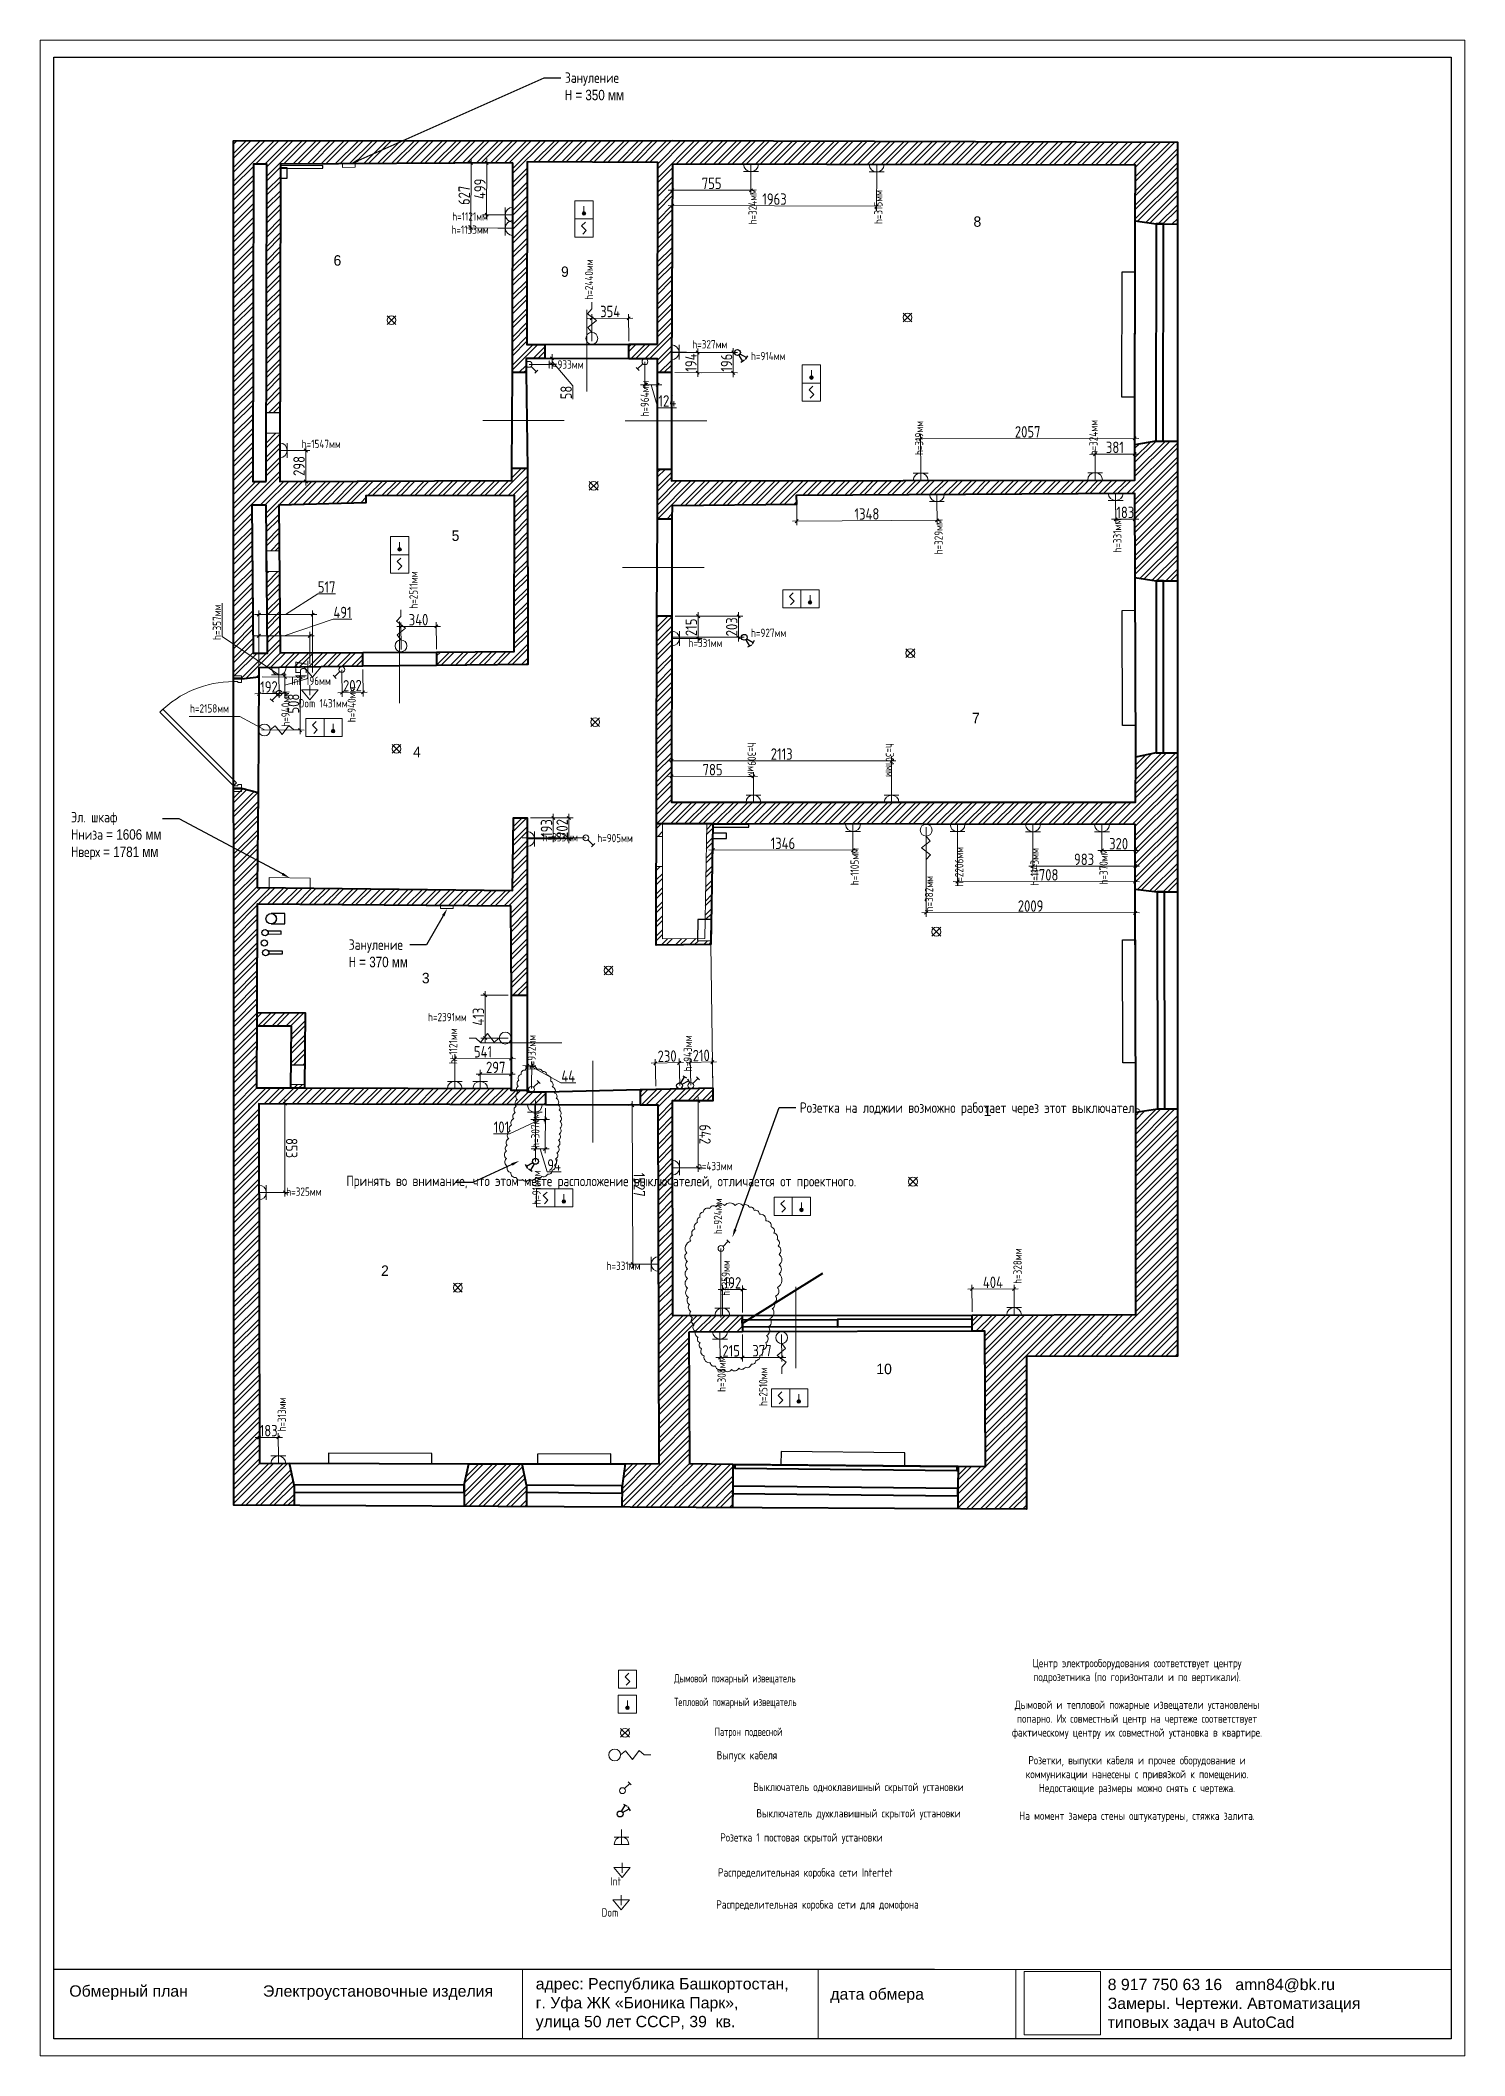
# Paper-space layout 'Обмеры_электрика' of a CAD drawing. Header units: millimetres. Extents: x 0 to 297, y 0 to 420.
# The model-space entities are those that its viewports show. They can reach past a viewport. Long polylines and large blocks are cut down to what shows.
import ezdxf
from ezdxf import colors
from ezdxf.entities.mleader import LeaderData, LeaderLine
from ezdxf.math import Vec2, Vec3

# ---------------------------------------------------------------- set-up
doc = ezdxf.new("R2010")
doc.units = ezdxf.units.MM
doc.set_wipeout_variables(frame=1)
for name, pattern in [('Dashed', [0.5, 0.25, -0.25]), ('GOST2.303 4', [7, 5, -2, 0]), ('GOST2.303 6', [12, 8, -1.5, 1, -1.5]), ('JIS_02_0.7', [1.35, 0.75, -0.6])]:
    doc.linetypes.add(name, pattern=pattern)
for name, color, linetype, lineweight, plot in [('unplotted', 210, 'Continuous', 15, False), ('Контур_помещения', 201, 'Continuous', 15, False), ('ЭО_метки', 11, 'GOST2.303 4', 0, False)]:
    doc.layers.add(name, color=color, linetype=linetype, lineweight=lineweight, plot=plot)
for name, color, linetype, lineweight in [('ВК_стояки', 170, 'Continuous', 30), ('К_Ограждение', 5, 'Continuous', 40), ('К_Окна', 4, 'Continuous', 40), ('К_Стены', 1, 'Continuous', 40), ('К_тонкая', 84, 'Continuous', 13), ('К_штриховка', 84, 'Continuous', 13), ('ОВ_Вентиляция', 41, 'Continuous', 30), ('ОВ_Радиаторы', 41, 'Continuous', 30), ('Р_рамка_оформление', 130, 'Continuous', 20), ('СЛ_Устройства', 2, 'Continuous', 20), ('Текст_общий', 7, 'Continuous', 0), ('ЭО', 250, 'Continuous', 30), ('ЭО_Размеры ЭО', 11, 'Continuous', 0), ('ЭО_Розетки', 11, 'Continuous', 9), ('ЭО_Текст', 11, 'Continuous', 0)]:
    doc.layers.add(name, color=color, linetype=linetype, lineweight=lineweight)
doc.layers.add('Лист_рамка', color=4, linetype='Continuous', plot=False)
doc.layers.add('№_pom_spec', color=6, linetype='Continuous', plot=False)
doc.styles.add('M 50', font='isocpeur.ttf', dxfattribs={"width": 0.8})
doc.styles.add('PDF Arial', font='arial.ttf')
doc.styles.get("Standard").update_dxf_attribs({"font": 'greeks.shx'})
doc.dimstyles.new('M 50', dxfattribs={"dimscale": 0, "dimtxt": 110, "dimasz": 30, "dimexe": 40, "dimexo": 30, "dimgap": 10, "dimtad": 1, "dimdec": 0, "dimrnd": 1, "dimzin": 4, "dimdsep": 46, "dimtxsty": 'M 50', "dimblk": 'OBLIQUE', "dimcen": 50, "dimdle": 40, "dimadec": 0, "dimazin": 1, "dimtfac": 1, "dimtdec": 0, "dimtmove": 1, "dimatfit": 2, "dimfxl": 1, "dimtolj": 1, "dimtzin": 0, "dimlwd": -1, "dimlwe": -1, "dimarcsym": 0})
picture_1 = doc.add_image_def('image1.png', size_in_pixel=(1336, 1112))

psp = doc.layouts.new('Обмеры_электрика')

msp = doc.modelspace()

# ---------------------------------------------------------------- texts
at = {"layer": 'Р_рамка_оформление', "lineweight": 0, "char_height": 108.878, "attachment_point": 7, "style": 'PDF Arial'}
for s, insert in [('Обмерный план', (24614.4, -25906.5)), ('дата обмера', (31927.5, -25935.4))]:
    msp.add_mtext(s, dxfattribs=dict(at, insert=insert))
for s, insert, width in [('адрес: Республика Башкортостан, г. Уфа ЖК «Бионика Парк», \\Pулица 50 лет СССР, 39  кв. ', (29096.4, -26199.8), 2452.763), ('8 917 750 63 16   amn84@bk.ru \\PЗамеры. Чертежи. Автоматизация типовых задач в AutoCad', (34593, -26204.9), 2674.074)]:
    msp.add_mtext(s, dxfattribs=dict(at, insert=insert, width=width))
at = {"layer": 'Текст_общий', "insert": (34875, -23411.7), "char_height": 80, "width": 2465.237, "attachment_point": 5, "style": 'M 50'}
msp.add_mtext('Центр электрооборудования соответствует центру подрозетника (по горизонтали и по вертикали).\\P\\PДымовой и тепловой пожарные извещатели установлены попарно. Их совместный центр на чертеже соответствует фактическому центру их совместной установка в квартире. \\P\\PРозетки, выпуски кабеля и прочее оборудование и коммуникации нанесены с привязкой к помещению. Недостающие размеры можно снять с чертежа.\\P\\PНа момент замера стены оштукатурены, стяжка залита.', dxfattribs=at)
at = {"layer": 'ЭО_Текст', "lineweight": 15, "style": 'M 50', "width": 0.7}
for s, p in [('Дымовой пожарный извещатель', (30427.2, -22853, -1045.6)), ('Тепловой пожарный извещатель', (30427.2, -23080.3, -1045.6)), ('Патрон подвесной ', (30816.7, -23367.3, -1045.6))]:
    msp.add_text(s, height=80, dxfattribs=at).set_placement(p)
at = {"layer": 'ЭО_Текст', "color": 1, "char_height": 80, "width": 598.261, "attachment_point": 5, "style": 'M 50'}
for s, insert, rotation in [('h=324мм', (31181, -8669.1), 89.9998), ('h=315мм', (32388.9, -8672.6), 89.9998), ('h=1133мм', (28465.7, -8889.7), 0.0002), ('h=1121мм', (28465.9, -8762.4), 0.0002), ('h=914мм', (31330.5, -10104.3), 0.0001), ('h=933мм', (29385.7, -10185.5), 0.0001), ('h=964мм', (30144.3, -10513), 89.9998), ('h=319мм', (32780.2, -10892), 90), ('h=324мм', (34456.1, -10888.7), 90), ('h=329мм', (32967.8, -11841.4), 90.0001), ('h=331мм', (34685.2, -11831), 90.0001), ('h=357мм', (26032.5, -12663), 89.9998), ('h=927мм', (31335, -12764.7), 0.0001), ('h=940мм', (26692.7, -13494.9), 89.9998), ('h=309мм', (31172.4, -13986.6), 270.0002), ('h=301мм', (32500, -13987.3), 270.0002), ('h=333мм', (29333.3, -14730.1), 0.0001), ('h=905мм', (29858.9, -14737.4), 0.0001), ('h=1105мм', (32161, -15011.8), 89.9998), ('h=2206мм', (33166, -15013.2), 89.9998), ('h=1143мм', (33890.6, -15014.2), 89.9998), ('h=370мм', (34553.8, -15015.1), 89.9998), ('h=2391мм', (28247.7, -16458.1), 0.0001), ('h=1121мм', (28302.5, -16738.5), 90), ('h=932мм', (29057.2, -16798.9), 90), ('h=943мм', (30557.8, -16806.8), 90), ('h=307мм', (29092.6, -17545.9), 89.9998), ('h=916мм', (29103.7, -18096.6), 89.9998), ('h=433мм', (30816.8, -17890.2), 0.0001), ('h=924мм', (30847.8, -18373.3), 90), ('h=328мм', (33726.1, -18851.9), 90), ('h=331мм', (29940.3, -18848.6), 0.0002), ('h=359мм', (30922.8, -18966), 90), ('h=308мм', (30882.7, -19890.3), 89.9998), ('h=313мм', (26656.1, -20278.5), 90)]:
    msp.add_mtext(s, dxfattribs=dict(at, insert=insert, rotation=rotation))
at = {"layer": 'ЭО_Текст', "char_height": 80, "width": 598.261, "attachment_point": 5, "style": 'M 50'}
for s, insert, rotation in [('h=2440мм', (29608.2, -9368.5), 89.9999), ('h=2511мм', (27921.9, -12354), 89.9999), ('Int 196мм', (26937.9, -13226.5), 0.0003), ('h=2158мм', (25961.8, -13491.5), 0.0003), ('Dom 1431мм', (27053.1, -13442), 0.0003), ('h=382мм', (32875.9, -15272.1), 90.0001), ('h=2510мм', (31282.2, -20011.5), 90.0001), ('Int', (29865.7, -24764.5), 0.0003), ('Dom', (29809.6, -25064.5), 0.0003)]:
    msp.add_mtext(s, dxfattribs=dict(at, insert=insert, rotation=rotation))
at = {"layer": 'ЭО_Текст', "color": 1, "char_height": 80, "width": 598.261, "attachment_point": 5, "style": 'M 50'}
for s, insert in [('h=327мм', (30769.5, -9991.7)), ('h=1547мм', (27035.5, -10949.6)), ('h=331мм', (30727.6, -12862.2)), ('h=325мм', (26868.8, -18136))]:
    msp.add_mtext(s, dxfattribs=dict(at, insert=insert))
at = {"layer": 'ЭО_Текст', "char_height": 80, "attachment_point": 5, "style": 'M 50'}
for s, insert, width in [('Выпуск кабеля', (31126.4, -23563.1), 756.586), ('Выключатель одноклавишный скрытой установки', (32199, -23868.8), 2725.91), ('Выключатель духклавишный скрытой установки', (32199, -24121.8), 2725.91), ('Розетка 1 постовая скрытой установки', (31650.4, -24353.7), 2725.91), ('Распределительная коробка сети Intertet', (31687.1, -24690.7), 2725.91), ('Распределительная коробка сети для домофона', (31804.4, -24998.4), 2725.91)]:
    msp.add_mtext(s, dxfattribs=dict(at, insert=insert, width=width))
at = {"layer": 'ЭО_Текст', "ltscale": 100, "insert": (26475.3, -25906.5), "char_height": 108.878, "attachment_point": 7, "style": 'PDF Arial'}
msp.add_mtext('Электроустановочные изделия', dxfattribs=at)
at = {"layer": '№_pom_spec', "ltscale": 100, "char_height": 100, "attachment_point": 1}
for s, insert in [('8', (33303.2, -8762.1)), ('6', (27153.5, -9135.4)), ('9', (29339.8, -9243.6)), ('5', (28288.5, -11781)), ('7', (33289.8, -13533.5)), ('4', (27917.9, -13859.9)), ('3', (28002.4, -16032.9)), ('1', (33400.9, -17308.6)), ('2', (27610.3, -18845.4)), ('10', (32370, -19790))]:
    msp.add_mtext_dynamic_manual_height_columns(s, width=432.081, gutter_width=500, heights=[0], dxfattribs=dict(at, insert=insert))

# ---------------------------------------------------------------- blocks, each defined once
blk = doc.blocks.new('A$Cf3fd4786')
at = {"layer": 'ЭО_Розетки', "ltscale": 100}
for p, q in [((-42, 42), (42, -42)), ((42, 42), (-42, -42))]:
    blk.add_line(p, q, dxfattribs=at)
blk.add_circle((0, 0), 42.3, dxfattribs=at)
blk = doc.blocks.new('A$C113549C5')
at = {"layer": 'СЛ_Устройства'}
blk.add_lwpolyline([(175, 175), (175, -175), (-175, -175), (-175, 175)], close=True, dxfattribs=at)
at = {"layer": 'СЛ_Устройства', "ltscale": 100}
blk.add_lwpolyline([(27, 112), (-45, 45), (45, -45), (-24, -115)], dxfattribs=at)
blk = doc.blocks.new('A$C48AE236B')
at = {"ltscale": 100}
blk.add_wipeout([(-175, 175), (175, 175), (175, -175), (-175, -175)], dxfattribs=at).dxf.layer = 'СЛ_Устройства'
at = {"layer": 'СЛ_Устройства', "ltscale": 100}
h = blk.add_hatch(color=256, dxfattribs=at)
h.dxf.hatch_style = 1
h.paths.add_polyline_path([(-35, -70, 1), (35, -70, 1)])
for p, q in [((-175, 175), (-175, -175)), ((175, 175), (-175, 175)), ((0, 70), (0, -70)), ((175, -175), (175, 175)), ((-175, -175), (175, -175))]:
    blk.add_line(p, q, dxfattribs=at)
blk.add_circle((0, -70), 35, dxfattribs=at)
blk = doc.blocks.new('A$Ca32be7dc')
at = {"layer": 'ЭО_Розетки', "ltscale": 100}
blk.add_lwpolyline([(0, -114), (38, -162), (-45, -228), (42, -293), (0, -340), (0, -404)], dxfattribs=at)
blk.add_circle((0, -57), 56.9, dxfattribs=at)
blk = doc.blocks.new('_Oblique')
at = {"color": 0, "linetype": 'ByBlock', "lineweight": -2}
blk.add_line((-0.5, -0.5), (0.5, 0.5), dxfattribs=at)
blk = doc.blocks.new('*D119')
at = {"layer": 'Defpoints', "color": 0, "ltscale": 100, "transparency": 16777216}
for p in [(26622, -20498), (26440, -20749), (26624, -20748)]:
    blk.add_point(p, dxfattribs=at)
at = {"layer": 'ЭО_Текст', "color": 0, "ltscale": 100, "transparency": 16777216}
for p, q in [((26399, -20499), (26662, -20498)), ((26440, -20719), (26439, -20459)), ((26623, -20718), (26622, -20458))]:
    blk.add_line(p, q, dxfattribs=at)
at = {"layer": 'ЭО_Текст', "color": 0, "ltscale": 100, "transparency": 16777216, "xscale": 30, "yscale": 30, "zscale": 30}
for p, rotation in [((26439, -20499), 180.2894866021022), ((26622, -20498), 0.2894866021022299)]:
    blk.add_blockref('_Oblique', p, dxfattribs=dict(at, rotation=rotation))
at = {"layer": 'ЭО_Текст', "color": 0, "ltscale": 100, "transparency": 16777216, "insert": (26530, -20433), "char_height": 110, "attachment_point": 5, "rotation": 0.2895, "style": 'M 50'}
blk.add_mtext('\\A1;183', dxfattribs=at)
blk = doc.blocks.new('*D120')
at = {"layer": 'Defpoints', "color": 0, "ltscale": 100, "transparency": 16777216}
for p in [(26435, -17291), (26436, -18144), (26686, -18144)]:
    blk.add_point(p, dxfattribs=at)
at = {"layer": 'ЭО_Текст', "color": 0, "ltscale": 100, "transparency": 16777216}
for p, q in [((26465, -17291), (26725, -17290)), ((26685, -17250), (26686, -18184)), ((26466, -18144), (26726, -18144))]:
    blk.add_line(p, q, dxfattribs=at)
at = {"layer": 'ЭО_Текст', "color": 0, "ltscale": 100, "transparency": 16777216, "xscale": 30, "yscale": 30, "zscale": 30}
for p, rotation in [((26685, -17290), 90.08842751215577), ((26686, -18144), 270.0884275121558)]:
    blk.add_blockref('_Oblique', p, dxfattribs=dict(at, rotation=rotation))
at = {"layer": 'ЭО_Текст', "color": 0, "ltscale": 100, "transparency": 16777216, "insert": (26751, -17717), "char_height": 110, "attachment_point": 5, "rotation": 270.0884, "style": 'M 50'}
blk.add_mtext('\\A1;853', dxfattribs=at)
blk = doc.blocks.new('*D121')
at = {"layer": 'Defpoints', "color": 0, "ltscale": 100, "transparency": 16777216}
for p in [(33693, -19071), (33289, -19322), (33693, -19321)]:
    blk.add_point(p, dxfattribs=at)
at = {"layer": 'ЭО_Текст', "color": 0, "ltscale": 100, "transparency": 16777216}
for p, q in [((33249, -19072), (33733, -19071)), ((33289, -19292), (33288, -19032)), ((33693, -19291), (33693, -19031))]:
    blk.add_line(p, q, dxfattribs=at)
at = {"layer": 'ЭО_Текст', "color": 0, "ltscale": 100, "transparency": 16777216, "xscale": 30, "yscale": 30, "zscale": 30}
for p, rotation in [((33289, -19072), 180.1543190458597), ((33693, -19071), 0.1543190458597385)]:
    blk.add_blockref('_Oblique', p, dxfattribs=dict(at, rotation=rotation))
at = {"layer": 'ЭО_Текст', "color": 0, "ltscale": 100, "transparency": 16777216, "insert": (33490, -19007), "char_height": 110, "attachment_point": 5, "rotation": 0.1543, "style": 'M 50'}
blk.add_mtext('\\A1;404', dxfattribs=at)
blk = doc.blocks.new('*D122')
at = {"layer": 'Defpoints', "color": 0, "ltscale": 100, "transparency": 16777216}
for p in [(30891, -19076), (30889, -19326), (31082, -19327)]:
    blk.add_point(p, dxfattribs=at)
at = {"layer": 'ЭО_Текст', "color": 0, "ltscale": 100, "transparency": 16777216}
for p, q in [((31123, -19077), (30851, -19076)), ((30890, -19296), (30891, -19036)), ((31082, -19297), (31083, -19037))]:
    blk.add_line(p, q, dxfattribs=at)
at = {"layer": 'ЭО_Текст', "color": 0, "ltscale": 100, "transparency": 16777216, "xscale": 30, "yscale": 30, "zscale": 30}
for p, rotation in [((30891, -19076), 179.6761375453184), ((31083, -19077), 359.6761375453185)]:
    blk.add_blockref('_Oblique', p, dxfattribs=dict(at, rotation=rotation))
at = {"layer": 'ЭО_Текст', "color": 0, "ltscale": 100, "transparency": 16777216, "insert": (30987, -19012), "char_height": 110, "attachment_point": 5, "rotation": 359.6761, "style": 'M 50'}
blk.add_mtext('\\A1;192', dxfattribs=at)
blk = doc.blocks.new('*D123')
at = {"layer": 'Defpoints', "color": 0, "ltscale": 100, "transparency": 16777216}
for p in [(30583, -16894), (30589, -17144), (30798, -17140)]:
    blk.add_point(p, dxfattribs=at)
at = {"layer": 'ЭО_Текст', "color": 0, "ltscale": 100, "transparency": 16777216}
for p, q in [((30798, -17110), (30792, -16850)), ((30833, -16889), (30543, -16895)), ((30588, -17114), (30582, -16854))]:
    blk.add_line(p, q, dxfattribs=at)
at = {"layer": 'ЭО_Текст', "color": 0, "ltscale": 100, "transparency": 16777216, "xscale": 30, "yscale": 30, "zscale": 30}
for p, rotation in [((30583, -16894), 181.23960849933), ((30793, -16890), 1.239608499330007)]:
    blk.add_blockref('_Oblique', p, dxfattribs=dict(at, rotation=rotation))
at = {"layer": 'ЭО_Текст', "color": 0, "ltscale": 100, "transparency": 16777216, "insert": (30687, -16827), "char_height": 110, "attachment_point": 5, "rotation": 1.2396, "style": 'M 50'}
blk.add_mtext('\\A1;210', dxfattribs=at)
blk = doc.blocks.new('*D124')
at = {"layer": 'Defpoints', "color": 0, "ltscale": 100, "transparency": 16777216}
for p in [(30475, -16897), (30250, -17152), (30481, -17147)]:
    blk.add_point(p, dxfattribs=at)
at = {"layer": 'ЭО_Текст', "color": 0, "ltscale": 100, "transparency": 16777216}
for p, q in [((30205, -16902), (30515, -16896)), ((30250, -17122), (30244, -16862)), ((30480, -17117), (30474, -16857))]:
    blk.add_line(p, q, dxfattribs=at)
at = {"layer": 'ЭО_Текст', "color": 0, "ltscale": 100, "transparency": 16777216, "xscale": 30, "yscale": 30, "zscale": 30}
for p, rotation in [((30245, -16902), 181.2396084993303), ((30475, -16897), 1.239608499330344)]:
    blk.add_blockref('_Oblique', p, dxfattribs=dict(at, rotation=rotation))
at = {"layer": 'ЭО_Текст', "color": 0, "ltscale": 100, "transparency": 16777216, "insert": (30359, -16834), "char_height": 110, "attachment_point": 5, "rotation": 1.2396, "style": 'M 50'}
blk.add_mtext('\\A1;230', dxfattribs=at)
blk = doc.blocks.new('*D125')
at = {"layer": 'Defpoints', "color": 0, "ltscale": 100, "transparency": 16777216}
for p in [(29095, -17302), (29189, -17302), (29093, -17724)]:
    blk.add_point(p, dxfattribs=at)
at = {"layer": 'ЭО_Текст', "color": 0, "ltscale": 100, "transparency": 16777216}
for p, q in [((29095, -17332), (29093, -17764)), ((29189, -17332), (29187, -17765)), ((29227, -17725), (29053, -17724)), ((29140, -17725), (29205, -17945)), ((29205, -17945), (29340, -17945))]:
    blk.add_line(p, q, dxfattribs=at)
at = {"layer": 'ЭО_Текст', "color": 0, "ltscale": 100, "transparency": 16777216, "xscale": 30, "yscale": 30, "zscale": 30}
for p, rotation in [((29093, -17724), 179.7691558622014), ((29187, -17725), 359.7691558622014)]:
    blk.add_blockref('_Oblique', p, dxfattribs=dict(at, rotation=rotation))
at = {"layer": 'ЭО_Текст', "color": 0, "ltscale": 100, "transparency": 16777216, "insert": (29273, -17880), "char_height": 110, "attachment_point": 5, "rotation": 359.7692, "style": 'M 50'}
blk.add_mtext('\\A1;94', dxfattribs=at)
blk = doc.blocks.new('*D126')
at = {"layer": 'Defpoints', "color": 0, "ltscale": 100, "transparency": 16777216}
for p in [(29088, -17302), (29189, -17302), (29088, -17441)]:
    blk.add_point(p, dxfattribs=at)
at = {"layer": 'ЭО_Текст', "color": 0, "ltscale": 100, "transparency": 16777216}
for p, q in [((29088, -17332), (29087, -17481)), ((29189, -17332), (29188, -17482)), ((28843, -17581), (28691, -17580)), ((29138, -17442), (28843, -17581)), ((29229, -17442), (29048, -17441))]:
    blk.add_line(p, q, dxfattribs=at)
at = {"layer": 'ЭО_Текст', "color": 0, "ltscale": 100, "transparency": 16777216, "xscale": 30, "yscale": 30, "zscale": 30}
for p, rotation in [((29088, -17441), 179.7691558622022), ((29189, -17442), 359.7691558622022)]:
    blk.add_blockref('_Oblique', p, dxfattribs=dict(at, rotation=rotation))
at = {"layer": 'ЭО_Текст', "color": 0, "ltscale": 100, "transparency": 16777216, "insert": (28767, -17516), "char_height": 110, "attachment_point": 5, "rotation": 359.7692, "style": 'M 50'}
blk.add_mtext('\\A1;101', dxfattribs=at)
blk = doc.blocks.new('*D127')
at = {"layer": 'Defpoints', "color": 0, "ltscale": 100, "transparency": 16777216}
for p in [(34538, -14607), (34858, -14607), (34538, -14857)]:
    blk.add_point(p, dxfattribs=at)
at = {"layer": 'ЭО_Текст', "color": 0, "ltscale": 100, "transparency": 16777216}
for p, q in [((34538, -14637), (34538, -14897)), ((34858, -14637), (34858, -14897)), ((34898, -14857), (34498, -14857))]:
    blk.add_line(p, q, dxfattribs=at)
at = {"layer": 'ЭО_Текст', "color": 0, "ltscale": 100, "transparency": 16777216, "xscale": 30, "yscale": 30, "zscale": 30}
for p, rotation in [((34538, -14857), 179.9212088835522), ((34858, -14857), 359.9212088835523)]:
    blk.add_blockref('_Oblique', p, dxfattribs=dict(at, rotation=rotation))
at = {"layer": 'ЭО_Текст', "color": 0, "ltscale": 100, "transparency": 16777216, "insert": (34698, -14792), "char_height": 110, "attachment_point": 5, "rotation": 359.9212, "style": 'M 50'}
blk.add_mtext('\\A1;320', dxfattribs=at)
blk = doc.blocks.new('*D128')
at = {"layer": 'Defpoints', "color": 0, "ltscale": 100, "transparency": 16777216}
for p in [(33875, -14606), (34858, -14607), (33874, -15006)]:
    blk.add_point(p, dxfattribs=at)
at = {"layer": 'ЭО_Текст', "color": 0, "ltscale": 100, "transparency": 16777216}
for p, q in [((33875, -14636), (33874, -15046)), ((34858, -14637), (34858, -15047)), ((34898, -15007), (33834, -15006))]:
    blk.add_line(p, q, dxfattribs=at)
at = {"layer": 'ЭО_Текст', "color": 0, "ltscale": 100, "transparency": 16777216, "xscale": 30, "yscale": 30, "zscale": 30}
for p, rotation in [((33874, -15006), 179.9212088835522), ((34858, -15007), 359.9212088835522)]:
    blk.add_blockref('_Oblique', p, dxfattribs=dict(at, rotation=rotation))
at = {"layer": 'ЭО_Текст', "color": 0, "ltscale": 100, "transparency": 16777216, "insert": (34366, -14942), "char_height": 110, "attachment_point": 5, "rotation": 359.9212, "style": 'M 50'}
blk.add_mtext('\\A1;983', dxfattribs=at)
blk = doc.blocks.new('*D129')
at = {"layer": 'Defpoints', "color": 0, "ltscale": 100, "transparency": 16777216}
for p in [(33150, -14605), (34858, -14607), (33149, -15155)]:
    blk.add_point(p, dxfattribs=at)
at = {"layer": 'ЭО_Текст', "color": 0, "ltscale": 100, "transparency": 16777216}
for p, q in [((33150, -14635), (33149, -15195)), ((34858, -14637), (34857, -15197)), ((34897, -15157), (33109, -15155))]:
    blk.add_line(p, q, dxfattribs=at)
at = {"layer": 'ЭО_Текст', "color": 0, "ltscale": 100, "transparency": 16777216, "xscale": 30, "yscale": 30, "zscale": 30}
for p, rotation in [((33149, -15155), 179.9212088835522), ((34857, -15157), 359.9212088835522)]:
    blk.add_blockref('_Oblique', p, dxfattribs=dict(at, rotation=rotation))
at = {"layer": 'ЭО_Текст', "color": 0, "ltscale": 100, "transparency": 16777216, "insert": (34003, -15091), "char_height": 110, "attachment_point": 5, "rotation": 359.9212, "style": 'M 50'}
blk.add_mtext('\\A1;1708', dxfattribs=at)
blk = doc.blocks.new('*D130')
at = {"layer": 'Defpoints', "color": 0, "ltscale": 100, "transparency": 16777216}
for p in [(32849, -14604), (34858, -14607), (32848, -15454)]:
    blk.add_point(p, dxfattribs=at)
at = {"layer": 'ЭО_Текст', "color": 0, "ltscale": 100, "transparency": 16777216}
for p, q in [((32849, -14634), (32848, -15494)), ((34858, -14637), (34857, -15497)), ((34897, -15457), (32808, -15454))]:
    blk.add_line(p, q, dxfattribs=at)
at = {"layer": 'ЭО_Текст', "color": 0, "ltscale": 100, "transparency": 16777216, "xscale": 30, "yscale": 30, "zscale": 30}
for p, rotation in [((32848, -15454), 179.9212088835522), ((34857, -15457), 359.9212088835522)]:
    blk.add_blockref('_Oblique', p, dxfattribs=dict(at, rotation=rotation))
at = {"layer": 'ЭО_Текст', "color": 0, "ltscale": 100, "transparency": 16777216, "insert": (33852, -15391), "char_height": 110, "attachment_point": 5, "rotation": 359.9212, "style": 'M 50'}
blk.add_mtext('\\A1;2009', dxfattribs=at)
blk = doc.blocks.new('*D131')
at = {"layer": 'Defpoints', "color": 0, "ltscale": 100, "transparency": 16777216}
for p in [(30799, -14602), (32145, -14604), (32145, -14854)]:
    blk.add_point(p, dxfattribs=at)
at = {"layer": 'ЭО_Текст', "color": 0, "ltscale": 100, "transparency": 16777216}
for p, q in [((30799, -14632), (30799, -14892)), ((32145, -14634), (32145, -14894)), ((30759, -14852), (32185, -14854))]:
    blk.add_line(p, q, dxfattribs=at)
at = {"layer": 'ЭО_Текст', "color": 0, "ltscale": 100, "transparency": 16777216, "xscale": 30, "yscale": 30, "zscale": 30}
for p, rotation in [((30799, -14852), 179.9212088835522), ((32145, -14854), 359.9212088835523)]:
    blk.add_blockref('_Oblique', p, dxfattribs=dict(at, rotation=rotation))
at = {"layer": 'ЭО_Текст', "color": 0, "ltscale": 100, "transparency": 16777216, "insert": (31472, -14788), "char_height": 110, "attachment_point": 5, "rotation": 359.9212, "style": 'M 50'}
blk.add_mtext('\\A1;1346', dxfattribs=at)
blk = doc.blocks.new('*D132')
at = {"layer": 'Defpoints', "color": 0, "ltscale": 100, "transparency": 16777216}
for p in [(30867, -19481), (31082, -19480), (30867, -19731)]:
    blk.add_point(p, dxfattribs=at)
at = {"layer": 'ЭО_Текст', "color": 0, "ltscale": 100, "transparency": 16777216}
for p, q in [((30867, -19511), (30868, -19771)), ((31082, -19510), (31083, -19770)), ((31123, -19730), (30827, -19731))]:
    blk.add_line(p, q, dxfattribs=at)
at = {"layer": 'ЭО_Текст', "color": 0, "ltscale": 100, "transparency": 16777216, "xscale": 30, "yscale": 30, "zscale": 30}
for p, rotation in [((30867, -19731), 180.1779796043893), ((31083, -19730), 0.1779796043894066)]:
    blk.add_blockref('_Oblique', p, dxfattribs=dict(at, rotation=rotation))
at = {"layer": 'ЭО_Текст', "color": 0, "ltscale": 100, "transparency": 16777216, "insert": (30975, -19666), "char_height": 110, "attachment_point": 5, "rotation": 0.178, "style": 'M 50'}
blk.add_mtext('\\A1;215', dxfattribs=at)
blk = doc.blocks.new('*D133')
at = {"layer": 'Defpoints', "color": 0, "ltscale": 100, "transparency": 16777216}
for p in [(31082, -19480), (31459, -19479), (31460, -19729)]:
    blk.add_point(p, dxfattribs=at)
at = {"layer": 'ЭО_Текст', "color": 0, "ltscale": 100, "transparency": 16777216}
for p, q in [((31082, -19510), (31083, -19770)), ((31459, -19509), (31460, -19769)), ((31043, -19730), (31500, -19729))]:
    blk.add_line(p, q, dxfattribs=at)
at = {"layer": 'ЭО_Текст', "color": 0, "ltscale": 100, "transparency": 16777216, "xscale": 30, "yscale": 30, "zscale": 30}
for p, rotation in [((31083, -19730), 180.1779796043895), ((31460, -19729), 0.1779796043894961)]:
    blk.add_blockref('_Oblique', p, dxfattribs=dict(at, rotation=rotation))
at = {"layer": 'ЭО_Текст', "color": 0, "ltscale": 100, "transparency": 16777216, "insert": (31271, -19665), "char_height": 110, "attachment_point": 5, "rotation": 0.178, "style": 'M 50'}
blk.add_mtext('\\A1;377', dxfattribs=at)
blk = doc.blocks.new('*D134')
at = {"layer": 'Defpoints', "color": 0, "ltscale": 100, "transparency": 16777216}
for p in [(30274, -17306), (30028, -18833), (30278, -18833)]:
    blk.add_point(p, dxfattribs=at)
at = {"layer": 'ЭО_Текст', "color": 0, "ltscale": 100, "transparency": 16777216}
for p, q in [((30244, -17306), (29984, -17307)), ((30024, -17267), (30028, -18873)), ((30248, -18833), (29988, -18833))]:
    blk.add_line(p, q, dxfattribs=at)
at = {"layer": 'ЭО_Текст', "color": 0, "ltscale": 100, "transparency": 16777216, "xscale": 30, "yscale": 30, "zscale": 30}
for p, rotation in [((30024, -17307), 90.14136692612175), ((30028, -18833), 270.1413669261217)]:
    blk.add_blockref('_Oblique', p, dxfattribs=dict(at, rotation=rotation))
at = {"layer": 'ЭО_Текст', "color": 0, "ltscale": 100, "transparency": 16777216, "insert": (30091, -18070), "char_height": 110, "attachment_point": 5, "rotation": 270.1414, "style": 'M 50'}
blk.add_mtext('\\A1;1527', dxfattribs=at)
blk = doc.blocks.new('*D135')
at = {"layer": 'Defpoints', "color": 0, "ltscale": 100, "transparency": 16777216}
for p in [(30408, -17264), (30408, -17906), (30658, -17906)]:
    blk.add_point(p, dxfattribs=at)
at = {"layer": 'ЭО_Текст', "color": 0, "ltscale": 100, "transparency": 16777216}
for p, q in [((30658, -17224), (30659, -17946)), ((30438, -17264), (30698, -17264)), ((30438, -17906), (30698, -17906))]:
    blk.add_line(p, q, dxfattribs=at)
at = {"layer": 'ЭО_Текст', "color": 0, "ltscale": 100, "transparency": 16777216, "xscale": 30, "yscale": 30, "zscale": 30}
for p, rotation in [((30658, -17264), 90.04199305542528), ((30658, -17906), 270.0419930554253)]:
    blk.add_blockref('_Oblique', p, dxfattribs=dict(at, rotation=rotation))
at = {"layer": 'ЭО_Текст', "color": 0, "ltscale": 100, "transparency": 16777216, "insert": (30723, -17585), "char_height": 110, "attachment_point": 5, "rotation": 270.042, "style": 'M 50'}
blk.add_mtext('\\A1;642', dxfattribs=at)
blk = doc.blocks.new('*D136')
at = {"layer": 'Defpoints', "color": 0, "ltscale": 100, "transparency": 16777216}
for p in [(28563, -17006), (28562, -17148), (28860, -17149)]:
    blk.add_point(p, dxfattribs=at)
at = {"layer": 'ЭО_Текст', "color": 0, "ltscale": 100, "transparency": 16777216}
for p, q in [((28900, -17007), (28523, -17006)), ((28563, -17118), (28563, -16966)), ((28860, -17119), (28860, -16967))]:
    blk.add_line(p, q, dxfattribs=at)
at = {"layer": 'ЭО_Текст', "color": 0, "ltscale": 100, "transparency": 16777216, "xscale": 30, "yscale": 30, "zscale": 30}
for p, rotation in [((28563, -17006), 179.791184135696), ((28860, -17007), 359.791184135696)]:
    blk.add_blockref('_Oblique', p, dxfattribs=dict(at, rotation=rotation))
at = {"layer": 'ЭО_Текст', "color": 0, "ltscale": 100, "transparency": 16777216, "insert": (28712, -16942), "char_height": 110, "attachment_point": 5, "rotation": 359.7912, "style": 'M 50'}
blk.add_mtext('\\A1;297', dxfattribs=at)
blk = doc.blocks.new('*D137')
at = {"layer": 'Defpoints', "color": 0, "ltscale": 100, "transparency": 16777216}
for p in [(28319, -16856), (28318, -17147), (28860, -17149)]:
    blk.add_point(p, dxfattribs=at)
at = {"layer": 'ЭО_Текст', "color": 0, "ltscale": 100, "transparency": 16777216}
for p, q in [((28318, -17117), (28319, -16816)), ((28860, -17119), (28861, -16818)), ((28901, -16858), (28279, -16856))]:
    blk.add_line(p, q, dxfattribs=at)
at = {"layer": 'ЭО_Текст', "color": 0, "ltscale": 100, "transparency": 16777216, "xscale": 30, "yscale": 30, "zscale": 30}
for p, rotation in [((28319, -16856), 179.7911841356961), ((28861, -16858), 359.7911841356961)]:
    blk.add_blockref('_Oblique', p, dxfattribs=dict(at, rotation=rotation))
at = {"layer": 'ЭО_Текст', "color": 0, "ltscale": 100, "transparency": 16777216, "insert": (28590, -16792), "char_height": 110, "attachment_point": 5, "rotation": 359.7912, "style": 'M 50'}
blk.add_mtext('\\A1;541', dxfattribs=at)
blk = doc.blocks.new('*D138')
at = {"layer": 'Defpoints', "color": 0, "ltscale": 100, "transparency": 16777216}
for p in [(28860, -16248), (28610, -16660), (28860, -16660)]:
    blk.add_point(p, dxfattribs=at)
at = {"layer": 'ЭО_Текст', "color": 0, "ltscale": 100, "transparency": 16777216}
for p, q in [((28830, -16248), (28570, -16248)), ((28610, -16208), (28610, -16700)), ((28830, -16660), (28570, -16660))]:
    blk.add_line(p, q, dxfattribs=at)
at = {"layer": 'ЭО_Текст', "color": 0, "ltscale": 100, "transparency": 16777216, "xscale": 30, "yscale": 30, "zscale": 30}
for p, rotation in [((28610, -16248), 89.95583345247522), ((28610, -16660), 269.9558334524752)]:
    blk.add_blockref('_Oblique', p, dxfattribs=dict(at, rotation=rotation))
at = {"layer": 'ЭО_Текст', "color": 0, "ltscale": 100, "transparency": 16777216, "insert": (28545, -16454), "char_height": 110, "attachment_point": 5, "rotation": 89.9558, "style": 'M 50'}
blk.add_mtext('\\A1;413', dxfattribs=at)
blk = doc.blocks.new('*D139')
at = {"layer": 'Defpoints', "color": 0, "ltscale": 100, "transparency": 16777216}
for p in [(26435, -13345), (26436, -13188), (26685, -13347)]:
    blk.add_point(p, dxfattribs=at)
at = {"layer": 'ЭО_Текст', "color": 0, "ltscale": 100, "transparency": 16777216}
for p, q in [((26686, -13150), (26684, -13387)), ((26906, -13204), (26907, -13035)), ((26465, -13345), (26725, -13347)), ((26466, -13188), (26726, -13190)), ((26685, -13269), (26906, -13204))]:
    blk.add_line(p, q, dxfattribs=at)
at = {"layer": 'ЭО_Текст', "color": 0, "ltscale": 100, "transparency": 16777216, "xscale": 30, "yscale": 30, "zscale": 30}
for p, rotation in [((26685, -13347), 269.5777485907533), ((26686, -13190), 89.57774859075334)]:
    blk.add_blockref('_Oblique', p, dxfattribs=dict(at, rotation=rotation))
at = {"layer": 'ЭО_Текст', "color": 0, "ltscale": 100, "transparency": 16777216, "insert": (26841, -13119), "char_height": 110, "attachment_point": 5, "rotation": 89.5777, "style": 'M 50'}
blk.add_mtext('\\A1;157', dxfattribs=at)
blk = doc.blocks.new('*D140')
at = {"layer": 'Defpoints', "color": 0, "ltscale": 100, "transparency": 16777216}
for p in [(26436, -13188), (26432, -13697), (26832, -13700)]:
    blk.add_point(p, dxfattribs=at)
at = {"layer": 'ЭО_Текст', "color": 0, "ltscale": 100, "transparency": 16777216}
for p, q in [((26836, -13151), (26832, -13740)), ((26466, -13188), (26876, -13191)), ((26462, -13697), (26872, -13700))]:
    blk.add_line(p, q, dxfattribs=at)
at = {"layer": 'ЭО_Текст', "color": 0, "ltscale": 100, "transparency": 16777216, "xscale": 30, "yscale": 30, "zscale": 30}
for p, rotation in [((26836, -13191), 89.57774859075347), ((26832, -13700), 269.5777485907535)]:
    blk.add_blockref('_Oblique', p, dxfattribs=dict(at, rotation=rotation))
at = {"layer": 'ЭО_Текст', "color": 0, "ltscale": 100, "transparency": 16777216, "insert": (26769, -13445), "char_height": 110, "attachment_point": 5, "rotation": 89.5777, "style": 'M 50'}
blk.add_mtext('\\A1;508', dxfattribs=at)
blk = doc.blocks.new('*D141')
at = {"layer": 'Defpoints', "color": 0, "ltscale": 100, "transparency": 16777216}
for p in [(29058, -16925), (29013, -17175), (29057, -17175)]:
    blk.add_point(p, dxfattribs=at)
at = {"layer": 'ЭО_Текст', "color": 0, "ltscale": 100, "transparency": 16777216}
for p, q in [((28974, -16925), (29098, -16926)), ((29014, -17145), (29015, -16885)), ((29036, -16925), (29338, -17090)), ((29057, -17145), (29058, -16885)), ((29338, -17090), (29481, -17091))]:
    blk.add_line(p, q, dxfattribs=at)
at = {"layer": 'ЭО_Текст', "color": 0, "ltscale": 100, "transparency": 16777216, "xscale": 30, "yscale": 30, "zscale": 30}
for p, rotation in [((29014, -16925), 179.7691558622002), ((29058, -16925), 359.7691558622003)]:
    blk.add_blockref('_Oblique', p, dxfattribs=dict(at, rotation=rotation))
at = {"layer": 'ЭО_Текст', "color": 0, "ltscale": 100, "transparency": 16777216, "insert": (29409, -17026), "char_height": 110, "attachment_point": 5, "rotation": 359.7692, "style": 'M 50'}
blk.add_mtext('\\A1;44', dxfattribs=at)
blk = doc.blocks.new('*D142')
at = {"layer": 'Defpoints', "color": 0, "ltscale": 100, "transparency": 16777216}
for p in [(26435, -13101), (26627, -13098), (26630, -13348)]:
    blk.add_point(p, dxfattribs=at)
at = {"layer": 'ЭО_Текст', "color": 0, "ltscale": 100, "transparency": 16777216}
for p, q in [((26435, -13131), (26439, -13391)), ((26627, -13128), (26631, -13388)), ((26398, -13352), (26670, -13348))]:
    blk.add_line(p, q, dxfattribs=at)
at = {"layer": 'ЭО_Текст', "color": 0, "ltscale": 100, "transparency": 16777216, "xscale": 30, "yscale": 30, "zscale": 30}
for p, rotation in [((26438, -13351), 180.8198752858582), ((26630, -13348), 0.8198752858581935)]:
    blk.add_blockref('_Oblique', p, dxfattribs=dict(at, rotation=rotation))
at = {"layer": 'ЭО_Текст', "color": 0, "ltscale": 100, "transparency": 16777216, "insert": (26533, -13285), "char_height": 110, "attachment_point": 5, "rotation": 0.8199, "style": 'M 50'}
blk.add_mtext('\\A1;192', dxfattribs=at)
blk = doc.blocks.new('*D143')
at = {"layer": 'Defpoints', "color": 0, "ltscale": 100, "transparency": 16777216}
for p in [(29635, -9742), (29636, -9992), (29990, -9991)]:
    blk.add_point(p, dxfattribs=at)
at = {"layer": 'ЭО_Текст', "color": 0, "ltscale": 100, "transparency": 16777216}
for p, q in [((30029, -9741), (29595, -9742)), ((29636, -9962), (29635, -9702)), ((29990, -9961), (29989, -9701))]:
    blk.add_line(p, q, dxfattribs=at)
at = {"layer": 'ЭО_Текст', "color": 0, "ltscale": 100, "transparency": 16777216, "xscale": 30, "yscale": 30, "zscale": 30}
for p, rotation in [((29635, -9742), 180.1428501625591), ((29989, -9741), 0.1428501625592027)]:
    blk.add_blockref('_Oblique', p, dxfattribs=dict(at, rotation=rotation))
at = {"layer": 'ЭО_Текст', "color": 0, "ltscale": 100, "transparency": 16777216, "insert": (29812, -9676), "char_height": 110, "attachment_point": 5, "rotation": 0.1429, "style": 'M 50'}
blk.add_mtext('\\A1;354', dxfattribs=at)
blk = doc.blocks.new('*D144')
at = {"layer": 'Defpoints', "color": 0, "ltscale": 100, "transparency": 16777216}
for p in [(27232, -13090), (27433, -13087), (27235, -13340)]:
    blk.add_point(p, dxfattribs=at)
at = {"layer": 'ЭО_Текст', "color": 0, "ltscale": 100, "transparency": 16777216}
for p, q in [((27232, -13120), (27236, -13380)), ((27434, -13117), (27438, -13377)), ((27477, -13336), (27195, -13340))]:
    blk.add_line(p, q, dxfattribs=at)
at = {"layer": 'ЭО_Текст', "color": 0, "ltscale": 100, "transparency": 16777216, "xscale": 30, "yscale": 30, "zscale": 30}
for p, rotation in [((27235, -13340), 180.8198752858579), ((27437, -13337), 0.8198752858579628)]:
    blk.add_blockref('_Oblique', p, dxfattribs=dict(at, rotation=rotation))
at = {"layer": 'ЭО_Текст', "color": 0, "ltscale": 100, "transparency": 16777216, "insert": (27335, -13273), "char_height": 110, "attachment_point": 5, "rotation": 0.8199, "style": 'M 50'}
blk.add_mtext('\\A1;202', dxfattribs=at)
blk = doc.blocks.new('*D145')
at = {"layer": 'Defpoints', "color": 0, "ltscale": 100, "transparency": 16777216}
for p in [(27801, -12705), (27803, -12955), (28142, -12953)]:
    blk.add_point(p, dxfattribs=at)
at = {"layer": 'ЭО_Текст', "color": 0, "ltscale": 100, "transparency": 16777216}
for p, q in [((28181, -12703), (27761, -12705)), ((27803, -12925), (27801, -12665)), ((28142, -12923), (28140, -12663))]:
    blk.add_line(p, q, dxfattribs=at)
at = {"layer": 'ЭО_Текст', "color": 0, "ltscale": 100, "transparency": 16777216, "xscale": 30, "yscale": 30, "zscale": 30}
for p, rotation in [((27801, -12705), 180.386421137477), ((28141, -12703), 0.3864211374770221)]:
    blk.add_blockref('_Oblique', p, dxfattribs=dict(at, rotation=rotation))
at = {"layer": 'ЭО_Текст', "color": 0, "ltscale": 100, "transparency": 16777216, "insert": (27970, -12639), "char_height": 110, "attachment_point": 5, "rotation": 0.3864, "style": 'M 50'}
blk.add_mtext('\\A1;340', dxfattribs=at)
blk = doc.blocks.new('*D146')
at = {"layer": 'Defpoints', "color": 0, "ltscale": 100, "transparency": 16777216}
for p in [(28875, -8247), (28624, -8746), (28874, -8747)]:
    blk.add_point(p, dxfattribs=at)
at = {"layer": 'ЭО_Текст', "color": 0, "ltscale": 100, "transparency": 16777216}
for p, q in [((28845, -8247), (28585, -8247)), ((28625, -8207), (28624, -8786)), ((28844, -8747), (28584, -8746))]:
    blk.add_line(p, q, dxfattribs=at)
at = {"layer": 'ЭО_Текст', "color": 0, "ltscale": 100, "transparency": 16777216, "xscale": 30, "yscale": 30, "zscale": 30}
for p, rotation in [((28625, -8247), 89.9276606427518), ((28624, -8746), 269.9276606427518)]:
    blk.add_blockref('_Oblique', p, dxfattribs=dict(at, rotation=rotation))
at = {"layer": 'ЭО_Текст', "color": 0, "ltscale": 100, "transparency": 16777216, "insert": (28560, -8497), "char_height": 110, "attachment_point": 5, "rotation": 89.9277, "style": 'M 50'}
blk.add_mtext('\\A1;499', dxfattribs=at)
blk = doc.blocks.new('*D147')
at = {"layer": 'Defpoints', "color": 0, "ltscale": 100, "transparency": 16777216}
for p in [(28875, -8247), (28474, -8873), (28874, -8874)]:
    blk.add_point(p, dxfattribs=at)
at = {"layer": 'ЭО_Текст', "color": 0, "ltscale": 100, "transparency": 16777216}
for p, q in [((28845, -8247), (28435, -8247)), ((28475, -8207), (28474, -8913)), ((28844, -8874), (28434, -8873))]:
    blk.add_line(p, q, dxfattribs=at)
at = {"layer": 'ЭО_Текст', "color": 0, "ltscale": 100, "transparency": 16777216, "xscale": 30, "yscale": 30, "zscale": 30}
for p, rotation in [((28475, -8247), 89.92766064275183), ((28474, -8873), 269.9276606427519)]:
    blk.add_blockref('_Oblique', p, dxfattribs=dict(at, rotation=rotation))
at = {"layer": 'ЭО_Текст', "color": 0, "ltscale": 100, "transparency": 16777216, "insert": (28409, -8560), "char_height": 110, "attachment_point": 5, "rotation": 89.9277, "style": 'M 50'}
blk.add_mtext('\\A1;627', dxfattribs=at)
blk = doc.blocks.new('*D148')
at = {"layer": 'Defpoints', "color": 0, "ltscale": 100, "transparency": 16777216}
for p in [(26637, -11011), (26887, -11012), (26637, -11309)]:
    blk.add_point(p, dxfattribs=at)
at = {"layer": 'ЭО_Текст', "color": 0, "ltscale": 100, "transparency": 16777216}
for p, q in [((26667, -11012), (26927, -11012)), ((26886, -11350), (26887, -10972)), ((26667, -11309), (26927, -11310))]:
    blk.add_line(p, q, dxfattribs=at)
at = {"layer": 'ЭО_Текст', "color": 0, "ltscale": 100, "transparency": 16777216, "xscale": 30, "yscale": 30, "zscale": 30}
for p, rotation in [((26887, -11012), 89.88177927867075), ((26887, -11310), 269.8817792786708)]:
    blk.add_blockref('_Oblique', p, dxfattribs=dict(at, rotation=rotation))
at = {"layer": 'ЭО_Текст', "color": 0, "ltscale": 100, "transparency": 16777216, "insert": (26822, -11161), "char_height": 110, "attachment_point": 5, "rotation": 89.8818, "style": 'M 50'}
blk.add_mtext('\\A1;298', dxfattribs=at)
blk = doc.blocks.new('*D149')
at = {"layer": 'Defpoints', "color": 0, "ltscale": 100, "transparency": 16777216}
for p in [(30410, -8259), (31165, -8261), (31165, -8511)]:
    blk.add_point(p, dxfattribs=at)
at = {"layer": 'ЭО_Текст', "color": 0, "ltscale": 100, "transparency": 16777216}
for p, q in [((30410, -8289), (30409, -8549)), ((31165, -8291), (31164, -8551)), ((30369, -8509), (31205, -8511))]:
    blk.add_line(p, q, dxfattribs=at)
at = {"layer": 'ЭО_Текст', "color": 0, "ltscale": 100, "transparency": 16777216, "xscale": 30, "yscale": 30, "zscale": 30}
for p, rotation in [((30409, -8509), 179.8379249568789), ((31165, -8511), 359.837924956879)]:
    blk.add_blockref('_Oblique', p, dxfattribs=dict(at, rotation=rotation))
at = {"layer": 'ЭО_Текст', "color": 0, "ltscale": 100, "transparency": 16777216, "insert": (30787, -8445), "char_height": 110, "attachment_point": 5, "rotation": 359.8379, "style": 'M 50'}
blk.add_mtext('\\A1;755', dxfattribs=at)
blk = doc.blocks.new('*D150')
at = {"layer": 'Defpoints', "color": 0, "ltscale": 100, "transparency": 16777216}
for p in [(30410, -8259), (32373, -8264), (32372, -8664)]:
    blk.add_point(p, dxfattribs=at)
at = {"layer": 'ЭО_Текст', "color": 0, "ltscale": 100, "transparency": 16777216}
for p, q in [((30410, -8289), (30409, -8699)), ((32373, -8294), (32372, -8704)), ((30369, -8659), (32412, -8664))]:
    blk.add_line(p, q, dxfattribs=at)
at = {"layer": 'ЭО_Текст', "color": 0, "ltscale": 100, "transparency": 16777216, "xscale": 30, "yscale": 30, "zscale": 30}
for p, rotation in [((30409, -8659), 179.8379249568789), ((32372, -8664), 359.837924956879)]:
    blk.add_blockref('_Oblique', p, dxfattribs=dict(at, rotation=rotation))
at = {"layer": 'ЭО_Текст', "color": 0, "ltscale": 100, "transparency": 16777216, "insert": (31391, -8596), "char_height": 110, "attachment_point": 5, "rotation": 359.8379, "style": 'M 50'}
blk.add_mtext('\\A1;1963', dxfattribs=at)
blk = doc.blocks.new('*D151')
at = {"layer": 'Defpoints', "color": 0, "ltscale": 100, "transparency": 16777216}
for p in [(34472, -11047), (34472, -11297), (34853, -11296)]:
    blk.add_point(p, dxfattribs=at)
at = {"layer": 'ЭО_Текст', "color": 0, "ltscale": 100, "transparency": 16777216}
for p, q in [((34472, -11267), (34472, -11007)), ((34853, -11266), (34853, -11006)), ((34893, -11046), (34432, -11047))]:
    blk.add_line(p, q, dxfattribs=at)
at = {"layer": 'ЭО_Текст', "color": 0, "ltscale": 100, "transparency": 16777216, "xscale": 30, "yscale": 30, "zscale": 30}
for p, rotation in [((34472, -11047), 180.1131218135821), ((34853, -11046), 0.1131218135822021)]:
    blk.add_blockref('_Oblique', p, dxfattribs=dict(at, rotation=rotation))
at = {"layer": 'ЭО_Текст', "color": 0, "ltscale": 100, "transparency": 16777216, "insert": (34662, -10982), "char_height": 110, "attachment_point": 5, "rotation": 0.1131, "style": 'M 50'}
blk.add_mtext('\\A1;381', dxfattribs=at)
blk = doc.blocks.new('*D152')
at = {"layer": 'Defpoints', "color": 0, "ltscale": 100, "transparency": 16777216}
for p in [(32795, -10900), (32796, -11300), (34853, -11296)]:
    blk.add_point(p, dxfattribs=at)
at = {"layer": 'ЭО_Текст', "color": 0, "ltscale": 100, "transparency": 16777216}
for p, q in [((34893, -10896), (32755, -10900)), ((32796, -11270), (32795, -10860)), ((34853, -11266), (34853, -10856))]:
    blk.add_line(p, q, dxfattribs=at)
at = {"layer": 'ЭО_Текст', "color": 0, "ltscale": 100, "transparency": 16777216, "xscale": 30, "yscale": 30, "zscale": 30}
for p, rotation in [((32795, -10900), 180.1131218135823), ((34853, -10896), 0.113121813582282)]:
    blk.add_blockref('_Oblique', p, dxfattribs=dict(at, rotation=rotation))
at = {"layer": 'ЭО_Текст', "color": 0, "ltscale": 100, "transparency": 16777216, "insert": (33824, -10833), "char_height": 110, "attachment_point": 5, "rotation": 0.1131, "style": 'M 50'}
blk.add_mtext('\\A1;2057', dxfattribs=at)
blk = doc.blocks.new('*D153')
at = {"layer": 'Defpoints', "color": 0, "ltscale": 100, "transparency": 16777216}
for p in [(30407, -12604), (30406, -12808), (31045, -12809)]:
    blk.add_point(p, dxfattribs=at)
at = {"layer": 'ЭО_Текст', "color": 0, "ltscale": 100, "transparency": 16777216}
for p, q in [((31046, -12566), (31045, -12849)), ((30437, -12604), (31086, -12606)), ((30436, -12808), (31085, -12809))]:
    blk.add_line(p, q, dxfattribs=at)
at = {"layer": 'ЭО_Текст', "color": 0, "ltscale": 100, "transparency": 16777216, "xscale": 30, "yscale": 30, "zscale": 30}
for p, rotation in [((31046, -12606), 89.86674949065272), ((31045, -12809), 269.8667494906528)]:
    blk.add_blockref('_Oblique', p, dxfattribs=dict(at, rotation=rotation))
at = {"layer": 'ЭО_Текст', "color": 0, "ltscale": 100, "transparency": 16777216, "insert": (30980, -12707), "char_height": 110, "attachment_point": 5, "rotation": 89.8667, "style": 'M 50'}
blk.add_mtext('\\A1;203', dxfattribs=at)
blk = doc.blocks.new('*D154')
at = {"layer": 'Defpoints', "color": 0, "ltscale": 100, "transparency": 16777216}
for p in [(30407, -12604), (30406, -12819), (30656, -12820)]:
    blk.add_point(p, dxfattribs=at)
at = {"layer": 'ЭО_Текст', "color": 0, "ltscale": 100, "transparency": 16777216}
for p, q in [((30657, -12565), (30656, -12860)), ((30437, -12604), (30697, -12605)), ((30436, -12819), (30696, -12820))]:
    blk.add_line(p, q, dxfattribs=at)
at = {"layer": 'ЭО_Текст', "color": 0, "ltscale": 100, "transparency": 16777216, "xscale": 30, "yscale": 30, "zscale": 30}
for p, rotation in [((30657, -12605), 89.86674949065308), ((30656, -12820), 269.866749490653)]:
    blk.add_blockref('_Oblique', p, dxfattribs=dict(at, rotation=rotation))
at = {"layer": 'ЭО_Текст', "color": 0, "ltscale": 100, "transparency": 16777216, "insert": (30591, -12712), "char_height": 110, "attachment_point": 5, "rotation": 89.8667, "style": 'M 50'}
blk.add_mtext('\\A1;215', dxfattribs=at)
blk = doc.blocks.new('*D155')
at = {"layer": 'Defpoints', "color": 0, "ltscale": 100, "transparency": 16777216}
for p in [(30403, -10070), (30653, -10071), (30403, -10264)]:
    blk.add_point(p, dxfattribs=at)
at = {"layer": 'ЭО_Текст', "color": 0, "ltscale": 100, "transparency": 16777216}
for p, q in [((30433, -10070), (30693, -10071)), ((30653, -10304), (30654, -10031)), ((30433, -10264), (30693, -10265))]:
    blk.add_line(p, q, dxfattribs=at)
at = {"layer": 'ЭО_Текст', "color": 0, "ltscale": 100, "transparency": 16777216, "xscale": 30, "yscale": 30, "zscale": 30}
for p, rotation in [((30653, -10071), 89.79304938292124), ((30653, -10264), 269.7930493829213)]:
    blk.add_blockref('_Oblique', p, dxfattribs=dict(at, rotation=rotation))
at = {"layer": 'ЭО_Текст', "color": 0, "ltscale": 100, "transparency": 16777216, "insert": (30588, -10167), "char_height": 110, "attachment_point": 5, "rotation": 89.793, "style": 'M 50'}
blk.add_mtext('\\A1;194', dxfattribs=at)
blk = doc.blocks.new('*D156')
at = {"layer": 'Defpoints', "color": 0, "ltscale": 100, "transparency": 16777216}
for p in [(30403, -10068), (30995, -10070), (30403, -10264)]:
    blk.add_point(p, dxfattribs=at)
at = {"layer": 'ЭО_Текст', "color": 0, "ltscale": 100, "transparency": 16777216}
for p, q in [((30433, -10068), (31035, -10070)), ((30994, -10306), (30995, -10030)), ((30433, -10264), (31034, -10266))]:
    blk.add_line(p, q, dxfattribs=at)
at = {"layer": 'ЭО_Текст', "color": 0, "ltscale": 100, "transparency": 16777216, "xscale": 30, "yscale": 30, "zscale": 30}
for p, rotation in [((30995, -10070), 89.79304938292103), ((30994, -10266), 269.793049382921)]:
    blk.add_blockref('_Oblique', p, dxfattribs=dict(at, rotation=rotation))
at = {"layer": 'ЭО_Текст', "color": 0, "ltscale": 100, "transparency": 16777216, "insert": (30930, -10168), "char_height": 110, "attachment_point": 5, "rotation": 89.793, "style": 'M 50'}
blk.add_mtext('\\A1;196', dxfattribs=at)
blk = doc.blocks.new('*D157')
at = {"layer": 'Defpoints', "color": 0, "ltscale": 100, "transparency": 16777216}
for p in [(31604, -11441), (32951, -11433), (32953, -11683)]:
    blk.add_point(p, dxfattribs=at)
at = {"layer": 'ЭО_Текст', "color": 0, "ltscale": 100, "transparency": 16777216}
for p, q in [((31604, -11471), (31606, -11731)), ((32952, -11463), (32953, -11723)), ((31565, -11691), (32993, -11683))]:
    blk.add_line(p, q, dxfattribs=at)
at = {"layer": 'ЭО_Текст', "color": 0, "ltscale": 100, "transparency": 16777216, "xscale": 30, "yscale": 30, "zscale": 30}
for p, rotation in [((31605, -11691), 180.3470067028111), ((32953, -11683), 0.3470067028110962)]:
    blk.add_blockref('_Oblique', p, dxfattribs=dict(at, rotation=rotation))
at = {"layer": 'ЭО_Текст', "color": 0, "ltscale": 100, "transparency": 16777216, "insert": (32279, -11622), "char_height": 110, "attachment_point": 5, "rotation": 0.347, "style": 'M 50'}
blk.add_mtext('\\A1;1348', dxfattribs=at)
blk = doc.blocks.new('*D158')
at = {"layer": 'Defpoints', "color": 0, "ltscale": 100, "transparency": 16777216}
for p in [(34669, -11423), (34852, -11422), (34670, -11673)]:
    blk.add_point(p, dxfattribs=at)
at = {"layer": 'ЭО_Текст', "color": 0, "ltscale": 100, "transparency": 16777216}
for p, q in [((34669, -11453), (34671, -11713)), ((34852, -11452), (34854, -11712)), ((34893, -11671), (34630, -11673))]:
    blk.add_line(p, q, dxfattribs=at)
at = {"layer": 'ЭО_Текст', "color": 0, "ltscale": 100, "transparency": 16777216, "xscale": 30, "yscale": 30, "zscale": 30}
for p, rotation in [((34670, -11673), 180.3470067028112), ((34853, -11672), 0.3470067028112211)]:
    blk.add_blockref('_Oblique', p, dxfattribs=dict(at, rotation=rotation))
at = {"layer": 'ЭО_Текст', "color": 0, "ltscale": 100, "transparency": 16777216, "insert": (34762, -11607), "char_height": 110, "attachment_point": 5, "rotation": 0.347, "style": 'M 50'}
blk.add_mtext('\\A1;183', dxfattribs=at)
blk = doc.blocks.new('*D159')
at = {"layer": 'Defpoints', "color": 0, "ltscale": 100, "transparency": 16777216}
for p in [(31188, -14145), (30403, -14394), (31188, -14395)]:
    blk.add_point(p, dxfattribs=at)
at = {"layer": 'ЭО_Текст', "color": 0, "ltscale": 100, "transparency": 16777216}
for p, q in [((30403, -14364), (30403, -14104)), ((31188, -14365), (31188, -14105)), ((30363, -14144), (31228, -14145))]:
    blk.add_line(p, q, dxfattribs=at)
at = {"layer": 'ЭО_Текст', "color": 0, "ltscale": 100, "transparency": 16777216, "xscale": 30, "yscale": 30, "zscale": 30}
for p, rotation in [((30403, -14144), 179.9669555849289), ((31188, -14145), 359.9669555849289)]:
    blk.add_blockref('_Oblique', p, dxfattribs=dict(at, rotation=rotation))
at = {"layer": 'ЭО_Текст', "color": 0, "ltscale": 100, "transparency": 16777216, "insert": (30796, -14080), "char_height": 110, "attachment_point": 5, "rotation": 359.967, "style": 'M 50'}
blk.add_mtext('\\A1;785', dxfattribs=at)
blk = doc.blocks.new('*D160')
at = {"layer": 'Defpoints', "color": 0, "ltscale": 100, "transparency": 16777216}
for p in [(32516, -13996), (30403, -14394), (32516, -14396)]:
    blk.add_point(p, dxfattribs=at)
at = {"layer": 'ЭО_Текст', "color": 0, "ltscale": 100, "transparency": 16777216}
for p, q in [((30363, -13994), (32556, -13996)), ((30403, -14364), (30403, -13954)), ((32516, -14366), (32516, -13956))]:
    blk.add_line(p, q, dxfattribs=at)
at = {"layer": 'ЭО_Текст', "color": 0, "ltscale": 100, "transparency": 16777216, "xscale": 30, "yscale": 30, "zscale": 30}
for p, rotation in [((30403, -13994), 179.9669555849289), ((32516, -13996), 359.9669555849289)]:
    blk.add_blockref('_Oblique', p, dxfattribs=dict(at, rotation=rotation))
at = {"layer": 'ЭО_Текст', "color": 0, "ltscale": 100, "transparency": 16777216, "insert": (31460, -13930), "char_height": 110, "attachment_point": 5, "rotation": 359.967, "style": 'M 50'}
blk.add_mtext('\\A1;2113', dxfattribs=at)
blk = doc.blocks.new('*D161')
at = {"layer": 'Defpoints', "color": 0, "ltscale": 100, "transparency": 16777216}
for p in [(30144, -10131), (30268, -10131), (30144, -10381)]:
    blk.add_point(p, dxfattribs=at)
at = {"layer": 'ЭО_Текст', "color": 0, "ltscale": 100, "transparency": 16777216}
for p, q in [((30144, -10161), (30144, -10421)), ((30268, -10161), (30268, -10421)), ((30308, -10381), (30104, -10381)), ((30206, -10381), (30271, -10601)), ((30271, -10601), (30450, -10601))]:
    blk.add_line(p, q, dxfattribs=at)
at = {"layer": 'ЭО_Текст', "color": 0, "ltscale": 100, "transparency": 16777216, "xscale": 30, "yscale": 30, "zscale": 30}
for p, rotation in [((30144, -10381), 179.890274453539), ((30268, -10381), 359.890274453539)]:
    blk.add_blockref('_Oblique', p, dxfattribs=dict(at, rotation=rotation))
at = {"layer": 'ЭО_Текст', "color": 0, "ltscale": 100, "transparency": 16777216, "insert": (30361, -10536), "char_height": 110, "attachment_point": 5, "rotation": 359.8903, "style": 'M 50'}
blk.add_mtext('\\A1;124', dxfattribs=at)
blk = doc.blocks.new('*D162')
at = {"layer": 'Defpoints', "color": 0, "ltscale": 100, "transparency": 16777216}
for p in [(29003, -10127), (29003, -10185), (29253, -10186)]:
    blk.add_point(p, dxfattribs=at)
at = {"layer": 'ЭО_Текст', "color": 0, "ltscale": 100, "transparency": 16777216}
for p, q in [((29033, -10127), (29293, -10127)), ((29033, -10185), (29293, -10186)), ((29254, -10087), (29253, -10226)), ((29253, -10156), (29454, -10392)), ((29454, -10392), (29454, -10518))]:
    blk.add_line(p, q, dxfattribs=at)
at = {"layer": 'ЭО_Текст', "color": 0, "ltscale": 100, "transparency": 16777216, "xscale": 30, "yscale": 30, "zscale": 30}
for p, rotation in [((29253, -10127), 89.92766064275169), ((29253, -10186), 269.9276606427517)]:
    blk.add_blockref('_Oblique', p, dxfattribs=dict(at, rotation=rotation))
at = {"layer": 'ЭО_Текст', "color": 0, "ltscale": 100, "transparency": 16777216, "insert": (29389, -10455), "char_height": 110, "attachment_point": 5, "rotation": 89.9277, "style": 'M 50'}
blk.add_mtext('\\A1;58', dxfattribs=at)
blk = doc.blocks.new('*D163')
at = {"layer": 'Defpoints', "color": 0, "ltscale": 100, "transparency": 16777216}
for p in [(29015, -14544), (29015, -14737), (29265, -14737)]:
    blk.add_point(p, dxfattribs=at)
at = {"layer": 'ЭО_Текст', "color": 0, "ltscale": 100, "transparency": 16777216}
for p, q in [((29265, -14504), (29264, -14777)), ((29045, -14544), (29305, -14544)), ((29045, -14737), (29305, -14737))]:
    blk.add_line(p, q, dxfattribs=at)
at = {"layer": 'ЭО_Текст', "color": 0, "ltscale": 100, "transparency": 16777216, "xscale": 30, "yscale": 30, "zscale": 30}
for p, rotation in [((29265, -14544), 89.97964092204211), ((29265, -14737), 269.9796409220421)]:
    blk.add_blockref('_Oblique', p, dxfattribs=dict(at, rotation=rotation))
at = {"layer": 'ЭО_Текст', "color": 0, "ltscale": 100, "transparency": 16777216, "insert": (29200, -14641), "char_height": 110, "attachment_point": 5, "rotation": 89.9796, "style": 'M 50'}
blk.add_mtext('\\A1;193', dxfattribs=at)
blk = doc.blocks.new('*D164')
at = {"layer": 'Defpoints', "color": 0, "ltscale": 100, "transparency": 16777216}
for p in [(29015, -14544), (29015, -14746), (29415, -14746)]:
    blk.add_point(p, dxfattribs=at)
at = {"layer": 'ЭО_Текст', "color": 0, "ltscale": 100, "transparency": 16777216}
for p, q in [((29415, -14504), (29414, -14786)), ((29045, -14544), (29455, -14544)), ((29045, -14746), (29455, -14746))]:
    blk.add_line(p, q, dxfattribs=at)
at = {"layer": 'ЭО_Текст', "color": 0, "ltscale": 100, "transparency": 16777216, "xscale": 30, "yscale": 30, "zscale": 30}
for p, rotation in [((29415, -14544), 89.97964092204163), ((29415, -14746), 269.9796409220417)]:
    blk.add_blockref('_Oblique', p, dxfattribs=dict(at, rotation=rotation))
at = {"layer": 'ЭО_Текст', "color": 0, "ltscale": 100, "transparency": 16777216, "insert": (29350, -14645), "char_height": 110, "attachment_point": 5, "rotation": 89.9796, "style": 'M 50'}
blk.add_mtext('\\A1;202', dxfattribs=at)
blk = doc.blocks.new('*D165')
at = {"layer": 'Defpoints', "color": 0, "ltscale": 100, "transparency": 16777216}
for p in [(26926, -12794), (26435, -13101), (26926, -13094)]:
    blk.add_point(p, dxfattribs=at)
at = {"layer": 'ЭО_Текст', "color": 0, "ltscale": 100, "transparency": 16777216}
for p, q in [((26435, -13071), (26435, -12754)), ((26680, -12794), (27151, -12634)), ((26926, -13064), (26926, -12754)), ((27151, -12634), (27329, -12634)), ((26395, -12794), (26966, -12794))]:
    blk.add_line(p, q, dxfattribs=at)
at = {"layer": 'ЭО_Текст', "color": 0, "ltscale": 100, "transparency": 16777216, "xscale": 30, "yscale": 30, "zscale": 30, "rotation": 180}
blk.add_blockref('_Oblique', (26435, -12794), dxfattribs=at)
at = {"layer": 'ЭО_Текст', "color": 0, "ltscale": 100, "transparency": 16777216, "xscale": 30, "yscale": 30, "zscale": 30}
blk.add_blockref('_Oblique', (26926, -12794), dxfattribs=at)
at = {"layer": 'ЭО_Текст', "color": 0, "ltscale": 100, "transparency": 16777216, "insert": (27240, -12569), "char_height": 110, "attachment_point": 5, "style": 'M 50'}
blk.add_mtext('\\A1;491', dxfattribs=at)
blk = doc.blocks.new('*D166')
at = {"layer": 'Defpoints', "color": 0, "ltscale": 100, "transparency": 16777216}
for p in [(26952, -12590), (26435, -13101), (26952, -13097)]:
    blk.add_point(p, dxfattribs=at)
at = {"layer": 'ЭО_Текст', "color": 0, "ltscale": 100, "transparency": 16777216}
for p, q in [((26693, -12590), (27002, -12390)), ((27002, -12390), (27171, -12390)), ((26395, -12590), (26992, -12590)), ((26435, -13071), (26435, -12550)), ((26952, -13067), (26952, -12550))]:
    blk.add_line(p, q, dxfattribs=at)
at = {"layer": 'ЭО_Текст', "color": 0, "ltscale": 100, "transparency": 16777216, "xscale": 30, "yscale": 30, "zscale": 30, "rotation": 180}
blk.add_blockref('_Oblique', (26435, -12590), dxfattribs=at)
at = {"layer": 'ЭО_Текст', "color": 0, "ltscale": 100, "transparency": 16777216, "xscale": 30, "yscale": 30, "zscale": 30}
blk.add_blockref('_Oblique', (26952, -12590), dxfattribs=at)
at = {"layer": 'ЭО_Текст', "color": 0, "ltscale": 100, "transparency": 16777216, "insert": (27087, -12325), "char_height": 110, "attachment_point": 5, "style": 'M 50'}
blk.add_mtext('\\A1;517', dxfattribs=at)
blk = doc.blocks.new('UDV_Выключатели_ГОСТ_21.210_СУ.IP20.однополюсный_сдвоенный_2')
at = {"layer": 'ЭО', "color": 0}
for p, q in [((-75, -68), (-96, -31)), ((-24, -14), (-86, -49)), ((-31, -96), (-68, -75)), ((-14, -24), (-49, -86))]:
    blk.add_line(p, q, dxfattribs=at)
blk.add_circle((0, 0), 28.2, dxfattribs=at)
blk.add_circle((0, 0), 28.2, dxfattribs=at)
blk = doc.blocks.new('UDV_Розетки_ГОСТ_21.210_СУ.IP20.двухполюсная.с.защ.контактом_5')
at = {"color": 0}
for p, q in [((71, 0), (0, 0)), ((71, 71), (71, -71)), ((142, 0), (71, 0))]:
    blk.add_line(p, q, dxfattribs=at)
blk.add_lwpolyline([(0, 71), (0, -71, 1)], format="xyb", close=True, dxfattribs=at)
blk = doc.blocks.new('UDV_Розетки_ГОСТ_21.210_СУ.IP20.двухполюсная.с.защ.контактом_6')
at = {"color": 0}
for p, q in [((-71, 71), (71, 71)), ((0, 142), (0, 71)), ((0, 71), (0, 0))]:
    blk.add_line(p, q, dxfattribs=at)
blk.add_lwpolyline([(-71, 0), (71, 0, 1)], format="xyb", close=True, dxfattribs=at)
blk = doc.blocks.new('UDV_Розетки_ГОСТ_21.210_СУ.IP20.двухполюсная.с.защ.контактом_7')
at = {"color": 0}
for p, q in [((-71, -71), (-71, 71)), ((-71, 0), (0, 0)), ((-142, 0), (-71, 0))]:
    blk.add_line(p, q, dxfattribs=at)
blk.add_lwpolyline([(0, -71), (0, 71, 1)], format="xyb", close=True, dxfattribs=at)
blk = doc.blocks.new('UDV_Розетки_ГОСТ_21.210_СУ.IP20.двухполюсная.с.защ.контактом_8')
at = {"color": 0}
for p, q in [((71, 0), (0, 0)), ((71, 71), (71, -71)), ((142, 0), (71, 0))]:
    blk.add_line(p, q, dxfattribs=at)
blk.add_lwpolyline([(0, 71), (0, -71, 1)], format="xyb", close=True, dxfattribs=at)
blk = doc.blocks.new('UDV_Розетки_ГОСТ_21.210_СУ.IP20.двухполюсная.с.защ.контактом_9')
at = {"color": 0}
for p, q in [((0, -71), (0, 0)), ((71, -71), (-71, -71)), ((0, -142), (0, -71))]:
    blk.add_line(p, q, dxfattribs=at)
blk.add_lwpolyline([(71, 0), (-71, 0, 1)], format="xyb", close=True, dxfattribs=at)
blk = doc.blocks.new('UDV_Розетки_ГОСТ_21.210_СУ.IP20.двухполюсная.с.защ.контактом_10')
at = {"color": 0}
for p, q in [((-71, 71), (71, 71)), ((0, 142), (0, 71)), ((0, 71), (0, 0))]:
    blk.add_line(p, q, dxfattribs=at)
blk.add_lwpolyline([(-71, 0), (71, 0, 1)], format="xyb", close=True, dxfattribs=at)
blk = doc.blocks.new('UDV_Розетки_ГОСТ_21.210_СУ.IP20.двухполюсная.с.защ.контактом_11')
at = {"color": 0}
for p, q in [((71, 0), (0, 0)), ((71, 71), (71, -71)), ((142, 0), (71, 0))]:
    blk.add_line(p, q, dxfattribs=at)
blk.add_lwpolyline([(0, 71), (0, -71, 1)], format="xyb", close=True, dxfattribs=at)
blk = doc.blocks.new('UDV_Выключатели_ГОСТ_21.210_СУ.IP20.однополюсный_сдвоенный_3')
at = {"layer": 'ЭО', "color": 0}
for p, q in [((14, -24), (49, -86)), ((24, -14), (86, -49)), ((68, -75), (31, -96)), ((96, -31), (75, -68))]:
    blk.add_line(p, q, dxfattribs=at)
blk.add_circle((0, 0), 28.2, dxfattribs=at)
blk.add_circle((0, 0), 28.2, dxfattribs=at)
blk = doc.blocks.new('UDV_Розетки_ГОСТ_21.210_СУ.IP20.двухполюсная.с.защ.контактом_12')
at = {"color": 0}
for p, q in [((0, -71), (0, 0)), ((71, -71), (-71, -71)), ((0, -142), (0, -71))]:
    blk.add_line(p, q, dxfattribs=at)
blk.add_lwpolyline([(71, 0), (-71, 0, 1)], format="xyb", close=True, dxfattribs=at)
blk = doc.blocks.new('UDV_Выключатели_ГОСТ_21.210_СУ.IP20.однополюсный_3')
at = {"layer": 'ЭО_Розетки'}
for p, q in [((-55, -85), (-85, -55)), ((-20, -20), (-70, -70))]:
    blk.add_line(p, q, dxfattribs=at)
blk.add_circle((0, 0), 28.2, dxfattribs=at)
blk.add_circle((0, 0), 28.2, dxfattribs=at)
blk = doc.blocks.new('UDV_Выключатели_ГОСТ_21.210_СУ.IP20.однополюсный_4')
at = {"layer": 'ЭО_Розетки'}
for p, q in [((20, -20), (70, -70)), ((85, -55), (55, -85))]:
    blk.add_line(p, q, dxfattribs=at)
blk.add_circle((0, 0), 28.2, dxfattribs=at)
blk.add_circle((0, 0), 28.2, dxfattribs=at)
blk = doc.blocks.new('UDV_Podr_Vyipusk_Подр_1п_2')
at = {"layer": 'unplotted', "linetype": 'JIS_02_0.7', "lineweight": 0, "ltscale": 10}
blk.add_line((0, -52), (0, 46), dxfattribs=at)
at = {"layer": 'ЭО_Розетки', "ltscale": 100}
blk.add_lwpolyline([(80, 0), (-80, 0), (0, -96)], close=True, dxfattribs=at)
blk = doc.blocks.new('UDV_Выключатели_ГОСТ_21.210_СУ.IP20.однополюсный_5')
at = {"layer": 'ЭО_Розетки'}
for p, q in [((20, 20), (70, 70)), ((55, 85), (85, 55))]:
    blk.add_line(p, q, dxfattribs=at)
blk.add_circle((0, 0), 28.2, dxfattribs=at)
blk.add_circle((0, 0), 28.2, dxfattribs=at)
blk = doc.blocks.new('UDV_Выключатели_ГОСТ_21.210_СУ.IP20.однополюсный_сдвоенный_4')
at = {"layer": 'ЭО', "color": 0}
for p, q in [((14, 24), (49, 86)), ((24, 14), (86, 49)), ((31, 96), (68, 75)), ((75, 68), (96, 31))]:
    blk.add_line(p, q, dxfattribs=at)
blk.add_circle((0, 0), 28.2, dxfattribs=at)
blk.add_circle((0, 0), 28.2, dxfattribs=at)
blk = doc.blocks.new('UDV_Розетки_ГОСТ_21.210_СУ.IP20.двухполюсная.с.защ.контактом_13')
at = {"color": 0}
for p, q in [((-71, 71), (71, 71)), ((0, 142), (0, 71)), ((0, 71), (0, 0))]:
    blk.add_line(p, q, dxfattribs=at)
blk.add_lwpolyline([(-71, 0), (71, 0, 1)], format="xyb", close=True, dxfattribs=at)
blk = doc.blocks.new('UDV_UDV_Розетки_ГОСТ_21.210_СУ.IP20.двухполюсная.с.защ.контактом_NO_VISIBILITY')
at = {"color": 0}
for p, q in [((0, -71), (0, 0)), ((71, -71), (-71, -71)), ((0, -142), (0, -71))]:
    blk.add_line(p, q, dxfattribs=at)
blk.add_lwpolyline([(71, 0), (-71, 0, 1)], format="xyb", close=True, dxfattribs=at)
blk = doc.blocks.new('UDV_UDV_Выключатели_ГОСТ_21.210_СУ.IP20.однополюсный_NO_VISIBILITY')
at = {"layer": 'ЭО_Розетки'}
for p, q in [((-55, -85), (-85, -55)), ((-20, -20), (-70, -70))]:
    blk.add_line(p, q, dxfattribs=at)
blk.add_circle((0, 0), 28.2, dxfattribs=at)
blk.add_circle((0, 0), 28.2, dxfattribs=at)
blk = doc.blocks.new('UDV_UDV_Podr_Vyipusk_Подр_1п_NO_VISIBILITY')
at = {"layer": 'unplotted', "linetype": 'JIS_02_0.7', "lineweight": 0, "ltscale": 10}
blk.add_line((0, -52), (0, 46), dxfattribs=at)
at = {"layer": 'ЭО_Розетки', "ltscale": 100}
blk.add_lwpolyline([(80, 0), (-80, 0), (0, -96)], close=True, dxfattribs=at)
blk = doc.blocks.new('UDV_UDV_Розетки_ГОСТ_21.210_СУ.IP20.двухполюсная.с.защ.контактом_2_NO_VISIBILITY')
at = {"color": 0}
for p, q in [((71, 0), (0, 0)), ((71, 71), (71, -71)), ((142, 0), (71, 0))]:
    blk.add_line(p, q, dxfattribs=at)
blk.add_lwpolyline([(0, 71), (0, -71, 1)], format="xyb", close=True, dxfattribs=at)
blk = doc.blocks.new('UDV_UDV_Розетки_ГОСТ_21.210_СУ.IP20.двухполюсная.с.защ.контактом_3_NO_VISIBILITY')
at = {"color": 0}
for p, q in [((-71, 71), (71, 71)), ((0, 142), (0, 71)), ((0, 71), (0, 0))]:
    blk.add_line(p, q, dxfattribs=at)
blk.add_lwpolyline([(-71, 0), (71, 0, 1)], format="xyb", close=True, dxfattribs=at)
blk = doc.blocks.new('UDV_UDV_Выключатели_ГОСТ_21.210_СУ.IP20.однополюсный_сдвоенный_NO_VISIBILITY')
at = {"layer": 'ЭО', "color": 0}
for p, q in [((14, -24), (49, -86)), ((24, -14), (86, -49)), ((68, -75), (31, -96)), ((96, -31), (75, -68))]:
    blk.add_line(p, q, dxfattribs=at)
blk.add_circle((0, 0), 28.2, dxfattribs=at)
blk.add_circle((0, 0), 28.2, dxfattribs=at)
blk = doc.blocks.new('UDV_UDV_Розетки_ГОСТ_21.210_СУ.IP20.двухполюсная.с.защ.контактом_4_NO_VISIBILITY')
at = {"color": 0}
for p, q in [((71, 0), (0, 0)), ((71, 71), (71, -71)), ((142, 0), (71, 0))]:
    blk.add_line(p, q, dxfattribs=at)
blk.add_lwpolyline([(0, 71), (0, -71, 1)], format="xyb", close=True, dxfattribs=at)
blk = doc.blocks.new('UDV_UDV_Выключатели_ГОСТ_21.210_СУ.IP20.однополюсный_2_NO_VISIBILITY')
at = {"layer": 'ЭО_Розетки'}
for p, q in [((20, -20), (70, -70)), ((85, -55), (55, -85))]:
    blk.add_line(p, q, dxfattribs=at)
blk.add_circle((0, 0), 28.2, dxfattribs=at)
blk.add_circle((0, 0), 28.2, dxfattribs=at)
blk = doc.blocks.new('UDV_UDV_ДГ_Одностворчатая_Открыть_45_NO_VISIBILITY')
at = {"ltscale": 100}
for p, q in [((-38, 1090), (37, 1090)), ((-38, 1057), (-38, 1090)), ((4, 1057), (-38, 1057)), ((4, 1045), (4, 1057)), ((37, 1045), (4, 1045)), ((37, 1090), (37, 1045)), ((-38, 51), (-38, 20)), ((-38, 20), (37, 20)), ((4, 53), (-36, 53)), ((37, 65), (4, 65)), ((4, 65), (4, 53)), ((37, 20), (37, 65))]:
    blk.add_line(p, q, dxfattribs=at)
for points in [[(37, 1090), (37, 1110), (-38, 1110), (-38, 1090)], [(-39, 54), (-11, 83), (-718, 789), (-746, 761)], [(37, 20), (37, 0), (-38, 0), (-38, 20)]]:
    blk.add_lwpolyline(points, close=True, dxfattribs=at)
blk.add_circle((-38, 53), 2, dxfattribs=at)
blk.add_arc((-38, 55), 1000, 90.0189, 134.8838, dxfattribs=at)

# ---------------------------------------------------------------- dimensions: what is measured, and where the dimension line sits
at = {"layer": 'ЭО_Текст', "ltscale": 100}
for p1, p2, distance, picture, middle in [((28874.9, -8247.3), (28874.1, -8873.9), -400, '*D147', (28409.5, -8560)), ((28874.9, -8247.3), (28874.2, -8746.6), -250, '*D146', (28559.5, -8496.5)), ((30409.9, -8258.7), (32373.2, -8264.2), -400, '*D150', (31390.6, -8596.4)), ((30409.9, -8258.7), (31165.3, -8260.8), -250, '*D149', (30787.1, -8444.7)), ((29990, -9990.6), (29636.1, -9991.5), -250, '*D143', (29812.3, -9676.1)), ((30402.7, -10263.6), (30403.4, -10067.8), -591.8, '*D156', (30929.8, -10167.6)), ((30402.7, -10263.6), (30403.4, -10069.7), -250, '*D155', (30588, -10167.3)), ((30268.2, -10130.9), (30144.5, -10130.7), 250, '*D161', (30281.5, -10536)), ((34853.4, -11296.2), (32796.2, -11300.3), -400, '*D152', (33823.9, -10833.3)), ((26636.5, -11309.3), (26637.1, -11011.5), -250, '*D148', (26821.8, -11160.8)), ((34853.4, -11296.2), (34472.1, -11297), -250, '*D151', (34662.1, -10981.6)), ((34852, -11421.5), (34668.9, -11422.6), 250, '*D158', (34761.5, -11607.1)), ((31603.8, -11441.2), (32951.4, -11433), -250, '*D157', (32278.8, -11622.1)), ((28142.4, -12952.8), (27802.9, -12955.1), -250, '*D145', (27970.5, -12639)), ((30406.9, -12604.4), (30406.4, -12819.2), 249.7, '*D154', (30591.3, -12712.2)), ((30406.9, -12604.4), (30406.5, -12807.5), 638.6, '*D153', (30980.3, -12707.3)), ((26434.7, -13101.1), (26626.9, -13098.4), -250, '*D142', (26533.4, -13284.7)), ((26435.8, -13188.2), (26432, -13696.6), 400, '*D140', (26768.9, -13444.9)), ((26435.8, -13188.2), (26434.6, -13345.3), 250, '*D139', (26840.8, -13193.7)), ((27433.4, -13086.8), (27231.7, -13089.7), 250, '*D144', (27335.2, -13273.3)), ((30402.8, -14394.4), (32515.8, -14395.7), 400, '*D160', (31459.6, -13930.1)), ((30402.8, -14394.4), (31188.2, -14394.9), 250, '*D159', (30795.7, -14079.7)), ((29014.6, -14544.1), (29014.5, -14737.1), 250, '*D163', (29199.5, -14640.7)), ((29014.6, -14544.1), (29014.5, -14746), 400, '*D164', (29349.5, -14645.1)), ((30799.4, -14601.7), (32145.2, -14603.5), -250, '*D131', (31472.1, -14787.6)), ((34858.1, -14607.2), (32848.8, -14604.5), 850, '*D130', (33852.4, -15390.9)), ((34858.1, -14607.2), (33150.2, -14604.9), 550, '*D129', (34003.5, -15091.1)), ((34858.1, -14607.2), (33874.8, -14605.9), 400, '*D128', (34366, -14941.6)), ((34858.1, -14607.2), (34538, -14606.8), 250, '*D127', (34697.8, -14792)), ((28860.3, -16247.8), (28860, -16660.4), -250, '*D138', (28545.1, -16453.9)), ((28859.6, -17148.8), (28318.2, -17146.8), -291.1, '*D137', (28590.2, -16791.7)), ((30250.4, -17151.5), (30480.6, -17146.6), 250, '*D124', (30358.7, -16834.1)), ((30798.2, -17139.7), (30588.6, -17144.2), -250, '*D123', (30686.6, -16827)), ((28859.6, -17148.8), (28562.5, -17147.7), -141.6, '*D136', (28711.8, -16941.7)), ((30408, -17264.3), (30408.5, -17906.1), 250, '*D135', (30723.3, -17585)), ((26435.1, -17290.8), (26436.4, -18144.2), 250, '*D120', (26750.7, -17717)), ((29189.1, -17301.9), (29094.9, -17301.5), 422.8, '*D125', (29215.7, -17879.8)), ((30274.5, -17306), (30278.2, -18832.6), -250, '*D134', (30091.4, -18069.7)), ((31081.5, -19327.2), (30889.5, -19326.1), -250, '*D122', (30987.3, -19011.6)), ((33289.2, -19322.2), (33693.3, -19321.1), 250, '*D121', (33490.4, -19006.6)), ((31081.9, -19480.3), (30866.6, -19481), 250, '*D132', (30974.8, -19665.7)), ((31081.9411, -19480.336), (31459.3752, -19479.1636), -250, '*D133', (31271.2328, -19664.7489)), ((26440.4, -20748.6), (26623.5, -20747.7), 250, '*D119', (26530.4, -20433.2))]:
    dim = msp.add_aligned_dim(p1=p1, p2=p2, distance=distance, dimstyle='M 50', override={"dimscale": 1}, dxfattribs=at)
    dim.commit()
    dim.dimension.update_dxf_attribs({"geometry": picture, "text_midpoint": middle})
for base, p1, p2, angle, picture, middle in [((29253.4109, -10185.6834), (29003.485, -10126.8753), (29003.4111, -10185.3678), 269.92766, '*D162', (29454.1531, -10402.0514)), ((29058, -16925.4), (29013.4, -17175.2), (29057, -17175.4), 359.76916, '*D141', (29347.6, -17090.4)), ((29087.5, -17441.4), (29189.1, -17301.9), (29088.1, -17301.5), 179.76916, '*D126', (28833.2, -17580.8))]:
    dim = msp.add_linear_dim(base=base, p1=p1, p2=p2, angle=angle, dimstyle='M 50', override={"dimscale": 1}, dxfattribs=at)
    dim.commit()
    dim.dimension.update_dxf_attribs({"geometry": picture, "text_midpoint": middle, "dimtype": 161})
for base, p2, picture, middle in [((26952, -12590.4), (26952, -13096.5), '*D166', (27011.8, -12389.6)), ((26925.8, -12794), (26925.8, -13094.1), '*D165', (27160.6, -12634.3))]:
    dim = msp.add_linear_dim(base=base, p1=(26434.7, -13101.1), p2=p2, dimstyle='M 50', override={"dimscale": 1}, dxfattribs=at)
    dim.commit()
    dim.dimension.update_dxf_attribs({"geometry": picture, "text_midpoint": middle, "dimtype": 160})

# ---------------------------------------------------------------- hatches: boundary and pattern name
at = {"layer": 'К_штриховка', "ltscale": 100}
h = msp.add_hatch(dxfattribs=at)
h.set_pattern_fill('ANSI32', color=256, scale=10)
h.paths.add_polyline_path([(35262.3, -8047.4), (30410.5, -8033.7), (26192.2, -8036), (26193.9, -13178.7), (26268.3, -13178.7), (26268.3, -13207.4), (26435.8, -13188.2), (26434.7, -13101.1), (27433.4, -13086.8), (27433.4, -12957.6), (26644.4, -12961), (26637.3, -12176.1), (26507.3, -12177.3), (26514.4, -12962.1), (26384.4, -12963.3), (26371.6, -11536.1), (26501.6, -11535), (26505.5, -11975.7), (26635.5, -11974.5), (26631.6, -11533.8), (27467.8, -11513.1), (27467.6, -11445.9), (28888.3, -11442), (28886.4, -12947.4), (28142.4, -12952.8), (28142.4, -13080), (29020.4, -13070.3), (29017.7, -11184), (28867.3, -11184), (28868.3, -11302.1), (26636.5, -11309.3), (26637.5, -10847.4), (26507.5, -10847.1), (26506.5, -11309), (26376.5, -11308.8), (26382.8, -8260.2), (26512.8, -8260.5), (26507.9, -10646.8), (26637.9, -10647.1), (26642.8, -8260.8), (28874.9, -8247.3), (28872.3, -10264), (29003.3, -10264), (29003.5, -10126.9), (29184, -10127.8), (29184, -9992.6), (29012.2, -9993.1), (29014.4, -8238.1), (30269.4, -8244.9), (30267.2, -9989.9), (29990, -9990.6), (29990, -10130.4), (30268.2, -10130.9), (30267.7, -10263.6), (30402.7, -10263.6), (30409.9, -8258.7), (34861.1, -8271.3), (34857.5, -8805.8), (35058.2, -8835.2), (35262.3, -8835.3)])
h = msp.add_hatch(dxfattribs=at)
h.set_pattern_fill('ANSI32', color=256, scale=10)
h.paths.add_polyline_path([(35262.5, -10921.9), (35056.6, -10921.7), (34852.7, -10957.6), (34853.4, -11296.2), (30400.9, -11305), (30400.1, -11193.6), (30267, -11193.6), (30265.6, -11672.4), (30408.7, -11672.4), (30409.4, -11541.3), (31604.4, -11529.6), (31603.8, -11441.2), (34852, -11421.5), (34854, -12232.9), (35059, -12265.2), (35262.6, -12265.3)])
h = msp.add_hatch(dxfattribs=at)
h.set_pattern_fill('ANSI32', color=256, scale=10)
h.paths.add_polyline_path([(35262.7, -13918.3), (35058.4, -13918.2), (34860.2, -13959.2), (34857.9, -14397), (30402.8, -14394.4), (30406.9, -12604.4), (30260.1, -12604.4), (30255.8, -14600.9), (30799.4, -14601.7), (34858.1, -14607.2), (34858, -15227.7), (35067.8, -15254.5), (35262.8, -15254.1)])
h = msp.add_hatch(dxfattribs=at)
h.set_pattern_fill('ANSI32', color=256, scale=10)
h.paths.add_polyline_path([(26435.1, -17290.8), (29189.1, -17301.9), (29189.1, -17175.9), (29013.4, -17175.2), (29013.4, -17162.8), (28859.6, -17162.8), (28859.6, -17148.8), (26874, -17141.6), (26417.6, -17140.2), (26419.8, -16414), (26422.9, -15369.2), (28854.3, -15388.7), (28860.3, -16247.8), (29014, -16247.8), (29014.6, -14544.1), (28884.1, -14542.1), (28874.1, -15241.1), (26420.1, -15213.5), (26427.6, -14302.2), (26268.7, -14261.3), (26194.3, -14261.3), (26196.5, -21150.2), (26774.7, -21153), (26774.2, -20958.1), (26728.7, -20747.2), (26440.4, -20748.6)])
h = msp.add_hatch(dxfattribs=at)
h.set_pattern_fill('ANSI32', color=256, scale=10)
h.paths.add_polyline_path([(30316.2, -14601), (30255.8, -14600.9), (30255.6, -14721.6), (30315.9, -14721.7)])
h.paths.add_polyline_path([(30315.2, -15012), (30255, -15011.9), (30253.4, -15767.8), (30779, -15761.8), (30779.6, -15725.9), (30649.6, -15723.6), (30650, -15703.3), (30313.5, -15707.1)])
h.paths.add_polyline_path([(30799.4, -14601.7), (30739.4, -14601.6), (30723.2, -15520.1), (30783.2, -15521.1)])
h = msp.add_hatch(dxfattribs=at)
h.set_pattern_fill('ANSI32', color=256, scale=10)
h.paths.add_polyline_path([(26881.7, -16415.9), (26419.8, -16414), (26419.4, -16544.5), (26750.3, -16545.5), (26746.4, -16916.6), (26876.4, -16918)])
h.paths.add_polyline_path([(26874.4, -17108), (26744.4, -17106.6), (26744, -17141.2), (26874, -17141.6)])
h = msp.add_hatch(dxfattribs=at)
h.set_pattern_fill('ANSI32', color=256, scale=10)
h.paths.add_polyline_path([(29009, -20955.8), (28967.6, -20751.4), (28453.9, -20751.4), (28408.5, -20954), (28409, -21160.8), (29006.9, -21163.6)])
h.paths.add_polyline_path([(30989.3, -20966.1), (30990.2, -20757.1), (30575.9, -20752.9), (30571.8, -19481.9), (31081.9, -19480.3), (31081.5, -19327.2), (30409.5, -19323.4), (30408, -17264.3), (30799.2, -17261.7), (30798.2, -17139.7), (30250.4, -17151.5), (30099.1, -17154.8), (30099.1, -17305.6), (30274.5, -17306), (30283, -20748.8), (29955.7, -20750.9), (29926.4, -20965.1), (29924.4, -21168), (30987.2, -21173)])
h = msp.add_hatch(dxfattribs=at)
h.set_pattern_fill('ANSI32', color=256, scale=10)
h.paths.add_polyline_path([(35263, -17340), (35071.6, -17340.4), (34862.3, -17372.4), (34861.9, -19317.9), (33289.2, -19322.2), (33289.6, -19473.5), (33289.6, -19473.5), (33409.8, -19473.1), (33414, -20782), (33155.2, -20779.3), (33154.2, -20988.3), (33152.2, -21183.3), (33811.2, -21186.5), (33811.2, -19720.8), (35263.2, -19716.8)])

# ---------------------------------------------------------------- linework, layer by layer
at = {"layer": 'ВК_стояки'}
for points in [[(26707, -8294.7), (26642.8, -8295.1), (26642.5, -8395.1), (26707.6, -8394.7)], [(27050.3, -8273), (26642.8, -8275.4), (26642.7, -8301.4), (27050.4, -8299)], [(30930.7, -14691.9), (30797.8, -14691.9), (30796.9, -14741.9), (30930.7, -14741.9)], [(31143.3, -14605.5), (30799.3, -14605.5), (30798.9, -14631.5), (31143.3, -14631.5)]]:
    msp.add_lwpolyline(points, close=True, dxfattribs=at)
for points in [[(26684.1, -15462.9), (26554.4, -15462.9, -0.4142136), (26604.4, -15512.9, -0.4142136), (26554.4, -15562.9), (26684.1, -15562.9)], [(26651.2, -15633.7), (26522.6, -15633.5, -0.1121099), (26525.5, -15646.5, -0.1129267), (26522.6, -15659.5), (26651.2, -15659.7)], [(26664, -15825.6), (26527.9, -15825.6, -0.1125183), (26530.8, -15838.6, -0.1125183), (26527.9, -15851.6), (26664, -15851.6)]]:
    msp.add_lwpolyline(points, format="xyb", close=True, dxfattribs=at)
for centre, radius in [((26554.4, -15512.9), 50), ((26495.5, -15646.5), 30), ((26488.3, -15745.6), 30), ((26500.8, -15838.6), 30)]:
    msp.add_circle(centre, radius, dxfattribs=at)
at = {"layer": 'К_Ограждение'}
msp.add_lwpolyline([(31013.9, -20757.4), (33142.6, -20779.2), (33142.2, -20819.2), (31013.5, -20797.4), (31013.9, -20757.4)], close=True, dxfattribs=at)
at = {"layer": 'К_Окна'}
for points in [[(35058.2, -8835.2), (35056.6, -10921.7), (35126.6, -10921.8), (35128.2, -8835.2), (35058.2, -8835.2)], [(35059, -12265.2), (35058.4, -13918.2), (35128.4, -13918.2), (35129, -12265.3), (35059, -12265.2)], [(35067.8, -15254.5), (35071.6, -17340.4), (35141.6, -17340.3), (35137.8, -15254.3), (35067.8, -15254.5)], [(31081.6, -19369.1), (31997.4, -19365.7), (31997.7, -19435.7), (31081.9, -19439.1), (31081.6, -19369.1)], [(33289.3, -19360.9), (31997.4, -19365.7), (31997.7, -19435.7), (33289.6, -19430.9), (33289.3, -19360.9)], [(28408.5, -20954), (26774.2, -20958.1), (26774.3, -21028.1), (28408.7, -21024), (28408.5, -20954)], [(29926.4, -20965.1), (29009, -20955.8), (29008.3, -21025.7), (29925.7, -21035.1), (29926.4, -20965.1)], [(33154.2, -20988.3), (30989.3, -20966.1), (30988.6, -21036.1), (33153.5, -21058.3), (33154.2, -20988.3)]]:
    msp.add_lwpolyline(points, close=True, dxfattribs=at)
msp.add_lwpolyline([(31081.8, -19404.1), (31854.7, -18920.1)], dxfattribs=at)
at = {"layer": 'К_Стены', "ltscale": 100}
for p, q in [((34857.5, -8805.8), (35058.2, -8835.2)), ((35058.2, -8835.2), (35262.3, -8835.3)), ((29184, -9992.6), (29184, -10127.8)), ((29990, -10130.4), (29990, -9990.6)), ((29003.3, -10264), (28872.3, -10264)), ((30402.7, -10263.6), (30267.7, -10263.6)), ((35056.6, -10921.7), (34852.7, -10957.6)), ((35060.1, -10921.7), (35262.5, -10921.9)), ((29017.7, -11184), (28867.3, -11184)), ((30400.1, -11193.6), (30267, -11193.6)), ((30408.7, -11672.4), (30265.6, -11672.4)), ((34854, -12232.9), (35059, -12265.2)), ((35059, -12265.2), (35262.6, -12265.3)), ((27433.4, -13086.8), (27433.4, -12957.6)), ((28142.4, -12952.8), (28142.4, -13080)), ((26268.3, -13207.4), (26193.9, -13207.4)), ((26268.3, -13207.4), (26435.8, -13188.2)), ((35058.4, -13918.2), (34860.2, -13959.2)), ((35058.4, -13918.2), (35262.7, -13918.3)), ((26268.7, -14261.3), (26194.3, -14261.3)), ((26427.6, -14302.2), (26268.7, -14261.3)), ((30799.4, -14601.7), (30255.8, -14600.9)), ((28860.3, -16247.8), (29014, -16247.8)), ((29189.1, -17175.9), (29189.1, -17301.9)), ((30099.1, -17154.8), (30099.1, -17305.6)), ((31081.5, -19327.2), (31081.9, -19480.3)), ((33289.6, -19473.5), (33289.2, -19322.2)), ((26774.2, -20958.1), (26728.7, -20747.2)), ((28408.5, -20954), (28453.9, -20751.4)), ((29009, -20955.8), (28967.6, -20751.4)), ((29955.7, -20750.9), (29926.4, -20965.1)), ((30990.2, -20757.1), (30989.3, -20966.1)), ((33155.2, -20779.3), (33154.2, -20988.3)), ((26774.2, -20958.1), (26774.7, -21153.1)), ((28408.5, -20954), (28409, -21160.8)), ((29009, -20955.8), (29006.9, -21163.7)), ((29926.4, -20965.1), (29924.4, -21168)), ((30989.3, -20966.1), (30987.2, -21173.1)), ((33154.2, -20988.3), (33152.2, -21183.3))]:
    msp.add_line(p, q, dxfattribs=at)
for points in [[(26506.5, -11309), (26512.8, -8260.5), (26382.8, -8260.2), (26376.5, -11308.8), (26506.5, -11309)], [(28874.9, -8247.3), (26642.8, -8260.8), (26636.5, -11309.3), (28868.3, -11302.1), (28867.3, -11184), (28872.3, -10264)], [(30406.9, -12604.4), (30408.7, -11672.4), (30409.4, -11541.3), (31604.4, -11529.6), (31603.8, -11441.2), (34852, -11421.5), (34854, -12232.9), (34860.2, -13959.2), (34857.9, -14397), (30402.8, -14394.4)], [(26501.6, -11535), (26514.4, -12962.1), (26384.4, -12963.3), (26371.6, -11536.1), (26501.6, -11535)], [(28142.4, -12952.8), (27433.4, -12957.6), (26644.4, -12961), (26631.6, -11533.8), (27467.8, -11513.1), (27467.6, -11445.9), (28888.3, -11442), (28886.4, -12947.4)]]:
    msp.add_lwpolyline(points, close=True, dxfattribs=at)
for points in [[(30406.9, -12604.4), (30260.1, -12604.4)], [(34858, -15227.7), (35067.8, -15254.5), (35262.8, -15254.1)], [(26419.8, -16414), (26881.7, -16415.9), (26874, -17141.6), (26417.6, -17140.2), (26419.8, -16414), (26422.9, -15369.2), (28854.3, -15388.7), (28860.3, -16247.8), (28859.6, -17148.8), (26874, -17141.6)], [(26744, -17140.2), (26750.3, -16545.5), (26419.4, -16544.5)], [(29013.4, -17162.8), (28859.6, -17162.8), (28859.6, -17148.8)], [(34862.3, -17372.4), (35071.6, -17340.4), (35263, -17340)]]:
    msp.add_lwpolyline(points, dxfattribs=at)
at = {"layer": 'К_тонкая', "linetype": 'GOST2.303 6', "ltscale": 30}
for p, q in [((29587, -9661), (29587, -10445.3)), ((29371.1, -10724), (28586.8, -10724)), ((30741.3, -10728.6), (29957.1, -10728.6)), ((30715.2, -12138.4), (29930.9, -12138.4)), ((27787.9, -12655.7), (27787.9, -13440)), ((29348.6, -16705.3), (28564.3, -16705.3)), ((29644.1, -16878.1), (29644.1, -17662.4)), ((31597, -19049.6), (31597, -19833.8))]:
    msp.add_line(p, q, dxfattribs=at)
at = {"layer": 'К_тонкая', "linetype": 'Dashed', "ltscale": 100}
msp.add_line((30779, -15761.8), (30798.2, -17139.7), dxfattribs=at)
at = {"layer": 'К_тонкая', "ltscale": 100}
msp.add_lwpolyline([(30316.2, -14601), (30313.5, -15707.1), (30720, -15702.4), (30739.4, -14600.6)], dxfattribs=at)
at = {"layer": 'Контур_помещения', "ltscale": 100}
for points in [[(28874.9, -8247.3), (26642.8, -8260.8), (26636.5, -11309.3), (28868.3, -11302.1), (28867.3, -11184), (28872.3, -10264)], [(28854.3, -15388.7), (26422.9, -15369.2), (26419.8, -16414), (26881.7, -16415.9), (26874, -17141.6), (28859.6, -17148.8), (28860.3, -16247.8)]]:
    msp.add_lwpolyline(points, close=True, dxfattribs=at)
at = {"layer": 'ОВ_Вентиляция'}
for points in [[(26637.9, -10647.1), (26637.5, -10847.4), (26507.5, -10847.1), (26507.9, -10646.8)], [(26635.5, -11974.5), (26637.3, -12176.1), (26507.3, -12177.3), (26505.5, -11975.7)], [(30779.6, -15725.9), (30783.2, -15521.1), (30653.2, -15518.8), (30649.6, -15723.6)], [(26876.4, -16918), (26874.4, -17108), (26744.4, -17106.6), (26746.4, -16916.6)]]:
    msp.add_lwpolyline(points, close=True, dxfattribs=at)
at = {"layer": 'ОВ_Радиаторы'}
for points in [[(34856.5, -9295), (34853.8, -10499.8), (34729.1, -10499.6), (34731.8, -9294.7)], [(34855.2, -12548.3), (34859.1, -13655.2), (34735.6, -13655.6), (34731.6, -12548.8)], [(34859, -15715.8), (34861.3, -16899), (34737, -16899.3), (34734.7, -15716.1)], [(27106.1, -20748.1), (28098.1, -20750.5), (28098.4, -20653.6), (27106.3, -20651.1)], [(29113.4, -20751.3), (29817, -20751), (29816.9, -20657.3), (29113.3, -20657.6)], [(31452.4, -20761.9), (32642.1, -20774.1), (32643.4, -20646.9), (31453.7, -20634.7)]]:
    msp.add_lwpolyline(points, close=True, dxfattribs=at)
at = {"layer": 'Р_рамка_оформление', "lineweight": 0}
msp.add_line((32927.8, -25609.3), (24466.5, -25609.3), dxfattribs=at)
for points in [[(24466.5, -25609.3), (24466.5, -26277.6), (37892.3, -26277.6), (37892.3, -25609.3)], [(28970.7, -25609.3), (28970.7, -26277.6)], [(31810.5, -25609.3), (31810.5, -26277.6)], [(33710.9, -25609.3), (33710.9, -26277.6)]]:
    msp.add_lwpolyline(points, dxfattribs=at)
at = {"layer": 'ЭО_метки', "ltscale": 15}
for p, q in [((30403.4, -10070.5), (31034.9, -10070.5)), ((30406.5, -12807.6), (31100.6, -12807.6)), ((29577.9, -14735.8), (28964.6, -14735.8)), ((29094.2, -17844.8), (29094.2, -17260)), ((30876.4, -18682.5), (30876.4, -19346))]:
    msp.add_line(p, q, dxfattribs=at)
at = {"layer": 'ЭО_Размеры ЭО', "ltscale": 100}
for points in [[(26627.9, -13169.3), (26082.1, -12798.6), (26082.1, -12478.8)], [(25765.2, -13568), (26252.4, -13568), (26488.9, -13698.1)]]:
    msp.add_lwpolyline(points, dxfattribs=at)
at = {"layer": 'ЭО_Размеры ЭО'}
msp.add_lwpolyline([(30255.6, -14721.6), (30255, -15011.9), (30315, -15012), (30315.6, -14721.7)], close=True, dxfattribs=at)
at = {"layer": 'ЭО_Розетки'}
for points in [[(27239.3, -8257.5), (27360.5, -8256.1), (27360.9, -8290.1), (27239.7, -8291.6)], [(26535.1, -15214.8), (26927.5, -15219.2), (26928.6, -15122.4), (26536.2, -15118)], [(28181.1, -15383.3), (28302.3, -15384.3), (28302.1, -15415.6), (28180.8, -15414.6)]]:
    msp.add_lwpolyline(points, close=True, dxfattribs=at)
at = {"layer": 'ЭО_Текст', "ltscale": 100}
msp.add_lwpolyline([(30539.8, -18785.5, -0.5205671), (30547.6, -18727.4, -0.5205671), (30547.6, -18727.4, -0.5205671), (30586.4, -18611.2, -0.5205671), (30586.4, -18611.2, -0.5205671), (30601.9, -18557, -0.5205671), (30601.9, -18557, -0.5205671), (30625.1, -18495, -0.5205671), (30625.1, -18495, -0.5205671), (30652.3, -18433, -0.5205671), (30652.3, -18433, -0.5205671), (30675.5, -18382.6, -0.5205671), (30675.5, -18382.6, -0.5205671), (30706.5, -18332.3, -0.5205671), (30706.5, -18332.3, -0.5205671), (30768.6, -18297.4, -0.5205671), (30768.6, -18297.4, -0.5205671), (30830.6, -18281.9, -0.5205671), (30830.6, -18281.9, -0.5205671), (30912, -18270.3, -0.5205671), (30912, -18270.3, -0.5205671), (31012.8, -18270.3, -0.5205671), (31012.8, -18270.3, -0.5205671), (31086.5, -18270.3, -0.5205671), (31086.5, -18270.3, -0.5205671), (31148.5, -18285.8, -0.5205671), (31148.5, -18285.8, -0.5205671), (31195.1, -18316.8, -0.5205671), (31195.1, -18316.8, -0.5205671), (31245.5, -18351.6, -0.5205671), (31245.5, -18351.6, -0.5205671), (31307.5, -18417.5, -0.5205671), (31307.5, -18417.5, -0.5205671), (31357.9, -18475.6, -0.5205671), (31357.9, -18475.6, -0.5205671), (31385, -18533.7, -0.5205671), (31385, -18533.7, -0.5205671), (31416, -18595.7, -0.5205671), (31416, -18595.7, -0.5205671), (31427.7, -18657.7, -0.5205671), (31427.7, -18657.7, -0.5205671), (31435.4, -18739, -0.5205671), (31435.4, -18739, -0.5205671), (31435.4, -18839.8, -0.5205671), (31435.4, -18839.8, -0.5205671), (31435.4, -18925, -0.5205671), (31435.4, -18925, -0.5205671), (31419.9, -19056.7, -0.5205671), (31419.9, -19056.7, -0.5205671), (31400.5, -19141.9, -0.5205671), (31400.5, -19141.9, -0.5205671), (31385, -19203.9, -0.5205671), (31385, -19203.9, -0.5205671), (31369.5, -19258.1, -0.5205671), (31369.5, -19258.1, -0.5205671), (31346.3, -19355, -0.5205671), (31346.3, -19355, -0.5205671), (31330.8, -19436.3, -0.5205671), (31330.8, -19436.3, -0.5205671), (31315.2, -19517.7, -0.5205671), (31315.2, -19517.7, -0.5205671), (31307.5, -19587.4, -0.5205671), (31307.5, -19587.4, -0.5205671), (31276.5, -19657.1, -0.5205671), (31276.5, -19657.1, -0.5205671), (31249.3, -19711.4, -0.5205671), (31249.3, -19711.4, -0.5205671), (31210.6, -19757.9, -0.5205671), (31210.6, -19757.9, -0.5205671), (31167.9, -19792.7, -0.5205671), (31167.9, -19792.7, -0.5205671), (31109.8, -19823.7, -0.5205671), (31109.8, -19823.7, -0.5205671), (31047.7, -19831.5, -0.5205671), (31047.7, -19831.5, -0.5205671), (30977.9, -19847, -0.5205671), (30977.9, -19847, -0.5205671), (30900.4, -19847, -0.5205671), (30900.4, -19847, -0.5205671), (30822.9, -19812.1, -0.5205671), (30822.9, -19812.1, -0.5205671), (30776.3, -19781.1, -0.5205671), (30776.3, -19781.1, -0.5205671), (30714.3, -19715.3, -0.5205671), (30714.3, -19715.3, -0.5205671), (30691, -19645.5, -0.5205671), (30691, -19645.5, -0.5205671), (30675.5, -19587.4, -0.5205671), (30675.5, -19587.4, -0.5205671), (30656.1, -19533.2, -0.5205671), (30656.1, -19533.2, -0.5205671), (30632.9, -19478.9, -0.5205671), (30632.9, -19478.9, -0.5205671), (30617.4, -19413.1, -0.5205671), (30617.4, -19413.1, -0.5205671), (30601.9, -19347.2, -0.5205671), (30601.9, -19347.2, -0.5205671), (30586.4, -19285.3, -0.5205671), (30586.4, -19285.3, -0.5205671), (30574.7, -19219.4, -0.5205671), (30574.7, -19219.4, -0.5205671), (30563.1, -19149.7, -0.5205671), (30563.1, -19149.7, -0.5205671), (30555.3, -19064.4, -0.5205671), (30555.3, -19064.4, -0.5205671), (30555.3, -18971.5, -0.5205671), (30555.3, -18971.5, -0.5205671), (30555.3, -18878.5, -0.5205671), (30555.3, -18878.5, -0.5205671), (30555.3, -18804.9, -0.5205671), (30555.3, -18804.9, -0.5205671)], format="xyb", close=True, dxfattribs=at)

# ---------------------------------------------------------------- block references
at = {"ltscale": 100}
for name, p in [('UDV_UDV_Podr_Vyipusk_Подр_1п_NO_VISIBILITY', (26952, -13093.7)), ('UDV_UDV_Podr_Vyipusk_Подр_1п_NO_VISIBILITY', (26925.8, -13313.5)), ('UDV_Podr_Vyipusk_Подр_1п_2', (29925.5, -24631.8)), ('UDV_Podr_Vyipusk_Подр_1п_2', (29917.5, -24942.8))]:
    msp.add_blockref(name, p, dxfattribs=at)
at = {"layer": 'К_тонкая', "ltscale": 100}
msp.add_blockref('UDV_UDV_ДГ_Одностворчатая_Открыть_45_NO_VISIBILITY', (26231.2, -14288.7), dxfattribs=at)
at = {"layer": 'СЛ_Устройства', "xscale": 0.5, "yscale": 0.5, "zscale": 0.5}
for p in [(29559.9, -8874.2), (31745.5, -10451.1), (27787.9, -12102.7), (31557.2, -12437.9), (26974.5, -13674.4), (29191.5, -18195.7), (31474.3, -18276.4), (31449.3, -20117.4), (29978, -22821.2)]:
    msp.add_blockref('A$C113549C5', p, dxfattribs=at)
at = {"layer": 'ЭО_Розетки', "ltscale": 100}
for name, p in [('UDV_Розетки_ГОСТ_21.210_СУ.IP20.двухполюсная.с.защ.контактом_9', (31165.1, -8260.8)), ('UDV_Розетки_ГОСТ_21.210_СУ.IP20.двухполюсная.с.защ.контактом_9', (32373, -8264.2)), ('UDV_Розетки_ГОСТ_21.210_СУ.IP20.двухполюсная.с.защ.контактом_7', (28874.2, -8746.6)), ('UDV_Розетки_ГОСТ_21.210_СУ.IP20.двухполюсная.с.защ.контактом_7', (28874.1, -8873.8)), ('A$Cf3fd4786', (27709.7, -9759.2)), ('A$Cf3fd4786', (32669.6, -9734.9)), ('UDV_Розетки_ГОСТ_21.210_СУ.IP20.двухполюсная.с.защ.контактом_11', (30403.4, -10068.1)), ('UDV_Выключатели_ГОСТ_21.210_СУ.IP20.однополюсный_сдвоенный_3', (31034.9, -10070.5)), ('UDV_Выключатели_ГОСТ_21.210_СУ.IP20.однополюсный_4', (29031.6, -10183.9)), ('UDV_Выключатели_ГОСТ_21.210_СУ.IP20.однополюсный_3', (30145.9, -10158.9)), ('UDV_Розетки_ГОСТ_21.210_СУ.IP20.двухполюсная.с.защ.контактом_8', (26637.1, -11011.6)), ('UDV_Розетки_ГОСТ_21.210_СУ.IP20.двухполюсная.с.защ.контактом_10', (32796.1, -11300.3)), ('UDV_Розетки_ГОСТ_21.210_СУ.IP20.двухполюсная.с.защ.контактом_10', (34472, -11297)), ('A$Cf3fd4786', (29653.2, -11351.7)), ('UDV_Розетки_ГОСТ_21.210_СУ.IP20.двухполюсная.с.защ.контактом_12', (34669.3, -11422.6)), ('UDV_Розетки_ГОСТ_21.210_СУ.IP20.двухполюсная.с.защ.контактом_12', (32951.9, -11433)), ('UDV_UDV_Розетки_ГОСТ_21.210_СУ.IP20.двухполюсная.с.защ.контактом_2_NO_VISIBILITY', (30406.4, -12819.3)), ('UDV_UDV_Выключатели_ГОСТ_21.210_СУ.IP20.однополюсный_сдвоенный_NO_VISIBILITY', (31100.6, -12807.6)), ('A$Cf3fd4786', (32696, -12959.6)), ('UDV_UDV_Розетки_ГОСТ_21.210_СУ.IP20.двухполюсная.с.защ.контактом_NO_VISIBILITY', (26627.9, -13098.4)), ('UDV_UDV_Выключатели_ГОСТ_21.210_СУ.IP20.однополюсный_NO_VISIBILITY', (27233.7, -13117.9)), ('UDV_UDV_Выключатели_ГОСТ_21.210_СУ.IP20.однополюсный_NO_VISIBILITY', (26631, -13344.3)), ('A$Cf3fd4786', (29668.2, -13622.9)), ('A$Cf3fd4786', (27758.4, -13878.6)), ('UDV_UDV_Розетки_ГОСТ_21.210_СУ.IP20.двухполюсная.с.защ.контактом_3_NO_VISIBILITY', (31188.2, -14394.9)), ('UDV_UDV_Розетки_ГОСТ_21.210_СУ.IP20.двухполюсная.с.защ.контактом_3_NO_VISIBILITY', (32515.9, -14395.7)), ('UDV_UDV_Розетки_ГОСТ_21.210_СУ.IP20.двухполюсная.с.защ.контактом_4_NO_VISIBILITY', (29014.5, -14746)), ('UDV_UDV_Выключатели_ГОСТ_21.210_СУ.IP20.однополюсный_2_NO_VISIBILITY', (29577.9, -14735.8)), ('UDV_UDV_Розетки_ГОСТ_21.210_СУ.IP20.двухполюсная.с.защ.контактом_NO_VISIBILITY', (32145.2, -14603.5)), ('UDV_UDV_Розетки_ГОСТ_21.210_СУ.IP20.двухполюсная.с.защ.контактом_NO_VISIBILITY', (33150.1, -14604.9)), ('UDV_UDV_Розетки_ГОСТ_21.210_СУ.IP20.двухполюсная.с.защ.контактом_NO_VISIBILITY', (33874.7, -14605.9)), ('UDV_UDV_Розетки_ГОСТ_21.210_СУ.IP20.двухполюсная.с.защ.контактом_NO_VISIBILITY', (34537.9, -14606.8)), ('A$Cf3fd4786', (32946.2, -15637.4)), ('A$Cf3fd4786', (29796.4, -16010.1)), ('UDV_Розетки_ГОСТ_21.210_СУ.IP20.двухполюсная.с.защ.контактом_6', (28318.4, -17146.8)), ('UDV_Розетки_ГОСТ_21.210_СУ.IP20.двухполюсная.с.защ.контактом_6', (28562.8, -17147.7)), ('UDV_Выключатели_ГОСТ_21.210_СУ.IP20.однополюсный_сдвоенный_4', (30478.4, -17118.4)), ('UDV_Выключатели_ГОСТ_21.210_СУ.IP20.однополюсный_5', (30586.4, -17116)), ('UDV_Выключатели_ГОСТ_21.210_СУ.IP20.однополюсный_5', (29055.5, -17153)), ('UDV_Розетки_ГОСТ_21.210_СУ.IP20.двухполюсная.с.защ.контактом_9', (29087.8, -17301.5)), ('UDV_Выключатели_ГОСТ_21.210_СУ.IP20.однополюсный_сдвоенный_2', (29094.2, -17844.8)), ('UDV_Розетки_ГОСТ_21.210_СУ.IP20.двухполюсная.с.защ.контактом_5', (30408.5, -17906.1)), ('A$Cf3fd4786', (32721.7, -18039.8)), ('UDV_Розетки_ГОСТ_21.210_СУ.IP20.двухполюсная.с.защ.контактом_8', (26436.4, -18144.1)), ('UDV_Розетки_ГОСТ_21.210_СУ.IP20.двухполюсная.с.защ.контактом_7', (30278.2, -18832.7)), ('UDV_Выключатели_ГОСТ_21.210_СУ.IP20.однополюсный_5', (30876.4, -18682.5)), ('A$Cf3fd4786', (28348.5, -19059.1)), ('UDV_Розетки_ГОСТ_21.210_СУ.IP20.двухполюсная.с.защ.контактом_13', (30889.9, -19326.1)), ('UDV_Розетки_ГОСТ_21.210_СУ.IP20.двухполюсная.с.защ.контактом_13', (33693.1, -19321.1)), ('UDV_Розетки_ГОСТ_21.210_СУ.IP20.двухполюсная.с.защ.контактом_9', (30866.8, -19481.9)), ('UDV_Розетки_ГОСТ_21.210_СУ.IP20.двухполюсная.с.защ.контактом_13', (26623.2, -20747.7)), ('A$Cf3fd4786', (29954.4, -23336.7, -1045.6)), ('UDV_Выключатели_ГОСТ_21.210_СУ.IP20.однополюсный_5', (29929.9, -23893.7)), ('UDV_Выключатели_ГОСТ_21.210_СУ.IP20.однополюсный_сдвоенный_4', (29907.5, -24118)), ('UDV_Розетки_ГОСТ_21.210_СУ.IP20.двухполюсная.с.защ.контактом_13', (29920.8, -24409.9))]:
    msp.add_blockref(name, p, dxfattribs=at)
for p, rotation in [((29635.6, -9991.7), 179.9998999999999), ((27801.4, -12946.8), 179.9998999999999), ((26432, -13698.1), 90.00029999999998), ((32848.5, -14604.5), 9.99999999615e-05), ((28860, -16660.3), 270.0000999999999), ((31460, -19482.2), 9.99999999615e-05), ((29798.5, -23550), 89.99999999999999)]:
    msp.add_blockref('A$Ca32be7dc', p, dxfattribs=dict(at, rotation=rotation))

msp.set_redraw_order([(e.dxf.handle, doc.entitydb.next_handle()) for e in msp.query("TEXT MTEXT ATTDEF DIMENSION ARC_DIMENSION")])  # texts and dimensions are drawn at this point

# ---------------------------------------------------------------- pictures from other files: only their frames are drawn
at = {"layer": 'Р_рамка_оформление', "lineweight": 0}
image = msp.add_image(picture_1, insert=(33789, -26240.4), size_in_units=(733.2, 610.3), dxfattribs=at)
image.dxf.flags = 7

# ---------------------------------------------------------------- leaders
at = {"layer": 'ЭО_Текст', "ltscale": 100}
ml = msp.add_multileader_mtext('Standard', dxfattribs=at)
ml.set_content('Зануление\\PH{\\fArial|b0|i0|c204|p34; = 350 мм}', color=256, style='M 50')
ml.set_leader_properties()
ml.build(insert=Vec2(0, 0))
ml.multileader.update_dxf_attribs({"arrow_head_size": 80, "scale": 20})
ctx = ml.context
ctx.base_point, ctx.scale, ctx.char_height, ctx.arrow_head_size, ctx.landing_gap_size, ctx.plane_origin, ctx.plane_x_axis, ctx.plane_y_axis = Vec3(29336.9, -7429.4), 20, 100, 80, 40, Vec3(24218.5, -5927), Vec3(0.9999997, -0.0008348), Vec3(0.0008348, 0.9999997)
notes = []
notes.append((ctx, [(1, (1, 1, 0), (29176.9, -7429.3), (0.9999997, -0.0008348), 160, [(0, [(27316.5, -8256.7)], 0, [])])]))
ctx.mtext.insert, ctx.mtext.text_direction, ctx.mtext.rotation, ctx.mtext.width, ctx.mtext.defined_height, ctx.mtext.flow_direction = Vec3(29376.9, -7378.6), Vec3(0.9999997, -0.0008348), 6.2823505, 584.172, 432.9, 5
ml = msp.add_multileader_mtext('Standard', dxfattribs=at)
ml.set_content('Эл. шкаф\\PHниза{\\fArial|b0|i0|c204|p34; = 1606 мм\\P}Hверх{\\fArial|b0|i0|c204|p34; = 1781 мм}', color=256, style='M 50')
ml.set_leader_properties()
ml.build(insert=Vec2(0, 0))
ml.multileader.update_dxf_attribs({"arrow_head_size": 80, "scale": 20})
ctx = ml.context
ctx.base_point, ctx.scale, ctx.char_height, ctx.arrow_head_size, ctx.landing_gap_size, ctx.plane_origin, ctx.plane_x_axis, ctx.plane_y_axis = Vec3(24591.4, -14551), 20, 100, 80, 40, Vec3(20632.1, -13263.4), Vec3(0.9999997, -0.0008348), Vec3(0.0008348, 0.9999997)
notes.append((ctx, [(0, (1, 1, 0), (25668.5, -14551.9), (-0.9999997, 0.0008348), 160, [(0, [(26732.4, -15120.2)], 0, [])])]))
ctx.mtext.insert, ctx.mtext.text_direction, ctx.mtext.rotation, ctx.mtext.width, ctx.mtext.defined_height, ctx.mtext.flow_direction = Vec3(24631.5, -14486), Vec3(0.9999997, -0.0008348), 6.2823505, 871.271, 432.9, 5
ml = msp.add_multileader_mtext('Standard', dxfattribs=at)
ml.set_content('Зануление\\PH{\\fArial|b0|i0|c204|p34; = 370 мм}', color=256, style='M 50')
ml.set_leader_properties()
ml.build(insert=Vec2(0, 0))
ml.multileader.update_dxf_attribs({"arrow_head_size": 80, "scale": 20})
ctx = ml.context
ctx.base_point, ctx.scale, ctx.char_height, ctx.arrow_head_size, ctx.landing_gap_size, ctx.plane_origin, ctx.plane_x_axis, ctx.plane_y_axis = Vec3(27260.1, -15762.7), 20, 100, 80, 40, Vec3(23367.4, -14260.2), Vec3(0.9999997, -0.0008348), Vec3(0.0008348, 0.9999997)
notes.append((ctx, [(0, (1, 1, 0), (28047, -15763.3), (-0.9999997, 0.0008348), 160, [(0, [(28247.2, -15414.8)], 0, [])])]))
ctx.mtext.insert, ctx.mtext.text_direction, ctx.mtext.rotation, ctx.mtext.width, ctx.mtext.defined_height, ctx.mtext.flow_direction = Vec3(27300.2, -15711.8), Vec3(0.9999997, -0.0008348), 6.2823505, 584.172, 432.9, 5
for ctx, leaders in notes:
    for number, flags, end, landing, length, lines in leaders:
        leader = LeaderData()
        leader.index, (leader.has_last_leader_line, leader.has_dogleg_vector, leader.attachment_direction) = number, flags
        leader.last_leader_point, leader.dogleg_vector, leader.dogleg_length = Vec3(end), Vec3(landing), length
        for number, points, colour, breaks in lines:
            line = LeaderLine()
            line.index, line.vertices, line.color, line.breaks = number, Vec3.list(points), colors.encode_raw_color(colour), breaks
            leader.lines.append(line)
        ctx.leaders.append(leader)

# ---------------------------------------------------------------- next in the draw order: block references
at = {"layer": 'СЛ_Устройства', "xscale": 0.5, "yscale": 0.5, "zscale": 0.5}
for p in [(29559.9, -8699.2), (31745.5, -10276.1), (31732.2, -12437.9), (27149.5, -13674.4), (29366.5, -18195.7), (31649.3, -18276.4), (31624.3, -20117.4), (29977.7, -23062.1)]:
    msp.add_blockref('A$C48AE236B', p, dxfattribs=at)

# ---------------------------------------------------------------- next in the draw order: linework, layer by layer
at = {"layer": 'К_Стены', "ltscale": 100}
for points in [[(30410.6, -8033.7), (35262.3, -8047.4), (35263.2, -19716.8), (33811.2, -19720.8), (33811.2, -21186.5), (26196.5, -21150.2), (26192.2, -8036), (30410.5, -8033.7)], [(30779, -15761.8), (30253.4, -15767.8), (30260.1, -12604.4), (30265.6, -11672.4), (30267, -11193.6), (30267.7, -10263.6), (30268.2, -10130.9), (29990, -10130.4), (29184, -10127.8), (29003.5, -10126.9), (29003.3, -10264), (29017.7, -11184), (29020.4, -13070.3), (28142.4, -13080), (27433.4, -13086.8), (26434.7, -13101.1), (26435.8, -13188.2), (26427.6, -14302.2), (26420.1, -15213.5), (28874.1, -15241.1), (28884.1, -14542.1), (29014.6, -14544.1), (29014, -16247.8), (29013.4, -17162.8), (29013.4, -17175.2), (29189.1, -17175.9), (30099.1, -17154.8), (30250.4, -17151.5), (30798.2, -17139.7)], [(30798.2, -17139.7), (30799.2, -17261.7), (30408, -17264.3), (30409.5, -19323.4), (31081.5, -19327.2), (33289.2, -19322.2), (34861.9, -19317.9), (34862.3, -17372.4), (34858, -15227.7), (34858.1, -14607.2), (30799.4, -14601.7), (30779, -15761.8)]]:
    msp.add_lwpolyline(points, dxfattribs=at)
for points in [[(30267.2, -9989.9), (30269.4, -8244.9), (29014.4, -8238.1), (29012.2, -9993.1), (29184, -9992.6), (29990, -9990.6)], [(30402.7, -10263.6), (30400.1, -11193.6), (30400.9, -11305), (34853.4, -11296.2), (34852.7, -10957.6), (34857.5, -8805.8), (34861.1, -8271.3), (30409.9, -8258.7)], [(30099.1, -17305.6), (29189.1, -17301.9), (26435.1, -17290.8), (26440.4, -20748.6), (26728.7, -20747.2), (28453.9, -20751.4), (28967.6, -20751.4), (29955.7, -20750.9), (30283, -20748.8), (30274.5, -17306)], [(30571.8, -19481.9), (31081.9, -19480.3), (33289.6, -19473.5), (33409.8, -19473.1), (33414, -20782), (33155.2, -20779.3), (30990.2, -20757.1), (30575.9, -20752.9)]]:
    msp.add_lwpolyline(points, close=True, dxfattribs=at)
at = {"layer": 'Контур_помещения', "ltscale": 100}
for points in [[(30269.4, -8244.9), (29014.4, -8238.1), (29012.2, -9993.1), (29184, -9992.6), (29990, -9990.6), (30267.2, -9989.9)], [(34857.5, -8805.8), (34861.1, -8271.3), (30409.9, -8258.7), (30402.7, -10263.6), (30400.1, -11193.6), (30400.9, -11305), (34853.4, -11296.2), (34852.7, -10957.6)], [(34854, -12232.9), (34852, -11421.5), (31603.8, -11441.2), (31604.4, -11529.6), (30409.4, -11541.3), (30408.7, -11672.4), (30406.9, -12604.4), (30402.8, -14394.4), (34857.9, -14397), (34860.2, -13959.2)], [(34858, -15227.7), (34858.1, -14607.2), (30799.4, -14601.7), (30779, -15761.8), (30798.2, -17139.7), (30799.2, -17261.7), (30408, -17264.3), (30409.5, -19323.4), (31081.5, -19327.2), (33289.2, -19322.2), (34861.9, -19317.9), (34862.3, -17372.4)], [(30274.5, -17306), (30099.1, -17305.6), (29189.1, -17301.9), (26435.1, -17290.8), (26440.4, -20748.6), (26728.7, -20747.2), (28453.9, -20751.4), (28967.6, -20751.4), (29955.7, -20750.9), (30283, -20748.8)], [(33409.8, -19473.1), (33289.6, -19473.5), (31081.9, -19480.3), (30571.8, -19481.9), (30575.9, -20752.9), (30990.2, -20757.1), (33155.2, -20779.3), (33414, -20782)]]:
    msp.add_lwpolyline(points, close=True, dxfattribs=at)
at = {"layer": 'ЭО_Текст', "ltscale": 100}
msp.add_lwpolyline([(29050.6, -16939.2, -0.5205671), (29109.2, -16963.9, -0.5205671), (29109.2, -16963.9, -0.5205671), (29161, -16981.9, -0.5205671), (29161, -16981.9, -0.5205671), (29203.8, -17015.7, -0.5205671), (29203.8, -17015.7, -0.5205671), (29239.8, -17074.2, -0.5205671), (29239.8, -17074.2, -0.5205671), (29255.6, -17128.2, -0.5205671), (29255.6, -17128.2, -0.5205671), (29278.1, -17189, -0.5205671), (29278.1, -17189, -0.5205671), (29293.9, -17240.7, -0.5205671), (29293.9, -17240.7, -0.5205671), (29307.4, -17301.5, -0.5205671), (29307.4, -17301.5, -0.5205671), (29323.2, -17353.3, -0.5205671), (29323.2, -17353.3, -0.5205671), (29329.9, -17407.3, -0.5205671), (29329.9, -17407.3, -0.5205671), (29329.9, -17461.3, -0.5205671), (29329.9, -17461.3, -0.5205671), (29329.9, -17524.3, -0.5205671), (29329.9, -17524.3, -0.5205671), (29320.9, -17580.6, -0.5205671), (29320.9, -17580.6, -0.5205671), (29316.4, -17641.3, -0.5205671), (29316.4, -17641.3, -0.5205671), (29309.6, -17702.1, -0.5205671), (29309.6, -17702.1, -0.5205671), (29300.6, -17762.9, -0.5205671), (29300.6, -17762.9, -0.5205671), (29284.9, -17821.4, -0.5205671), (29284.9, -17821.4, -0.5205671), (29278.1, -17879.9, -0.5205671), (29278.1, -17879.9, -0.5205671), (29255.6, -17929.4, -0.5205671), (29255.6, -17929.4, -0.5205671), (29208.3, -17967.6, -0.5205671), (29208.3, -17967.6, -0.5205671), (29154.2, -17985.7, -0.5205671), (29154.2, -17985.7, -0.5205671), (29097.9, -18001.4, -0.5205671), (29097.9, -18001.4, -0.5205671), (29034.9, -18017.2, -0.5205671), (29034.9, -18017.2, -0.5205671), (28969.5, -18019.4, -0.5205671), (28969.5, -18019.4, -0.5205671), (28908.7, -17999.2, -0.5205671), (28908.7, -17999.2, -0.5205671), (28856.9, -17951.9, -0.5205671), (28856.9, -17951.9, -0.5205671), (28825.4, -17893.4, -0.5205671), (28825.4, -17893.4, -0.5205671), (28814.1, -17816.9, -0.5205671), (28814.1, -17816.9, -0.5205671), (28814.1, -17747.1, -0.5205671), (28814.1, -17747.1, -0.5205671), (28820.9, -17690.8, -0.5205671), (28820.9, -17690.8, -0.5205671), (28836.7, -17627.8, -0.5205671), (28836.7, -17627.8, -0.5205671), (28850.2, -17553.6, -0.5205671), (28850.2, -17553.6, -0.5205671), (28863.7, -17497.3, -0.5205671), (28863.7, -17497.3, -0.5205671), (28886.2, -17436.5, -0.5205671), (28886.2, -17436.5, -0.5205671), (28899.7, -17375.8, -0.5205671), (28899.7, -17375.8, -0.5205671), (28908.7, -17315, -0.5205671), (28908.7, -17315, -0.5205671), (28920, -17252, -0.5205671), (28920, -17252, -0.5205671), (28924.5, -17182.2, -0.5205671), (28924.5, -17182.2, -0.5205671), (28929, -17121.5, -0.5205671), (28929, -17121.5, -0.5205671), (28933.5, -17065.2, -0.5205671), (28933.5, -17065.2, -0.5205671), (28956, -17009, -0.5205671), (28956, -17009, -0.5205671), (28996.6, -16968.4, -0.5205671), (28996.6, -16968.4, -0.5205671)], format="xyb", close=True, dxfattribs=at)

# ---------------------------------------------------------------- next in the draw order: texts
at = {"layer": 'ЭО_Текст', "color": 1, "insert": (27327.7, -13452.8), "char_height": 80, "width": 598.261, "attachment_point": 5, "rotation": 89.9998, "style": 'M 50'}
msp.add_mtext('h=940мм', dxfattribs=at)

# ---------------------------------------------------------------- next in the draw order: leaders
at = {"layer": 'ЭО_Текст', "ltscale": 100}
ml = msp.add_multileader_mtext('Standard', dxfattribs=at)
ml.set_content('Розетка на лоджии возможно работает через этот выключатель', color=256, style='M 50')
ml.set_leader_properties()
ml.build(insert=Vec2(0, 0))
ml.multileader.update_dxf_attribs({"arrow_head_size": 80, "scale": 20})
ctx = ml.context
ctx.base_point, ctx.scale, ctx.char_height, ctx.arrow_head_size, ctx.landing_gap_size, ctx.plane_origin, ctx.plane_x_axis, ctx.plane_y_axis = Vec3(31594.8, -17328.1), 20, 100, 80, 40, Vec3(27936.4, -16643.6), Vec3(0.9999997, -0.0008348), Vec3(0.0008348, 0.9999997)
notes = []
notes.append((ctx, [(1, (1, 1, 0), (31434.8, -17328), (0.9999997, -0.0008348), 160, [(0, [(30986.5, -18574.6)], 0, [])])]))
ctx.mtext.insert, ctx.mtext.text_direction, ctx.mtext.rotation, ctx.mtext.width, ctx.mtext.defined_height, ctx.mtext.flow_direction = Vec3(31634.8, -17278.1), Vec3(0.9999997, -0.0008348), 6.2823505, 1020.679, 432.9, 5
ml = msp.add_multileader_mtext('Standard', dxfattribs=at)
ml.set_content('Принять во внимание, что этом месте расположение выключателей, отличается от проектного. ', color=256, style='M 50')
ml.set_leader_properties()
ml.build(insert=Vec2(0, 0))
ml.multileader.update_dxf_attribs({"arrow_head_size": 80, "scale": 20})
ctx = ml.context
ctx.base_point, ctx.scale, ctx.char_height, ctx.arrow_head_size, ctx.landing_gap_size, ctx.plane_origin, ctx.plane_x_axis, ctx.plane_y_axis = Vec3(27237.3, -18046.7), 20, 100, 80, 40, Vec3(23598.8, -17362.2), Vec3(0.9999997, -0.0008348), Vec3(0.0008348, 0.9999997)
notes.append((ctx, [(0, (1, 1, 0), (28493.3, -18047.7), (-0.9999997, 0.0008348), 160, [(0, [(28939.9, -17840.6)], 0, [])])]))
ctx.mtext.insert, ctx.mtext.text_direction, ctx.mtext.rotation, ctx.mtext.width, ctx.mtext.defined_height, ctx.mtext.flow_direction = Vec3(27277.3, -17981.7), Vec3(0.9999997, -0.0008348), 6.2823505, 1020.679, 432.9, 5
for ctx, leaders in notes:
    for number, flags, end, landing, length, lines in leaders:
        leader = LeaderData()
        leader.index, (leader.has_last_leader_line, leader.has_dogleg_vector, leader.attachment_direction) = number, flags
        leader.last_leader_point, leader.dogleg_vector, leader.dogleg_length = Vec3(end), Vec3(landing), length
        for number, points, colour, breaks in lines:
            line = LeaderLine()
            line.index, line.vertices, line.color, line.breaks = number, Vec3.list(points), colors.encode_raw_color(colour), breaks
            leader.lines.append(line)
        ctx.leaders.append(leader)

# ---------------------------------------------------------------- next in the draw order: block references
at = {"layer": 'СЛ_Устройства', "xscale": 0.5, "yscale": 0.5, "zscale": 0.5}
msp.add_blockref('A$C48AE236B', (27787.9, -11927.7), dxfattribs=at)

# ---------------------------------------------------------------- next in the draw order: linework, layer by layer
at = {"layer": 'Контур_помещения', "ltscale": 100}
for points in [[(30260.1, -12604.4), (30265.6, -11672.4), (30267, -11193.6), (30267.7, -10263.6), (30268.2, -10130.9), (29990, -10130.4), (29184, -10127.8), (29003.5, -10126.9), (29003.3, -10264), (29017.7, -11184), (29020.4, -13070.3), (28142.4, -13080), (27433.4, -13086.8), (26434.7, -13101.1), (26435.8, -13188.2), (26427.6, -14302.2), (26420.1, -15213.5), (28874.1, -15241.1), (28884.1, -14542.1), (29014.6, -14544.1), (29014, -16247.8), (29013.4, -17162.8), (29013.4, -17175.2), (29189.1, -17175.9), (30099.1, -17154.8), (30250.4, -17151.5), (30798.2, -17139.7), (30779, -15761.8), (30253.4, -15767.8)], [(28888.3, -11442), (27467.6, -11445.9), (27467.8, -11513.1), (26631.6, -11533.8), (26644.4, -12961), (27433.4, -12957.6), (28142.4, -12952.8), (28886.4, -12947.4)]]:
    msp.add_lwpolyline(points, close=True, dxfattribs=at)
at = {"layer": 'Лист_рамка', "ltscale": 100}
msp.add_lwpolyline([(24466.5, -7232.8), (37892.3, -7232.8), (37892.3, -26277.6), (24466.5, -26277.6)], close=True, dxfattribs=at)
at = {"layer": 'Р_рамка_оформление', "lineweight": 0}
msp.add_lwpolyline([(24466.5, -7232.8), (37892.3, -7232.8), (37892.3, -25611.6), (24466.5, -25611.6)], close=True, dxfattribs=at)

# ---------------------------------------------------------------- viewports
at = {"layer": 'Контур_помещения', "ltscale": 100, "view_target_point": (31179.39, -16755.2)}
psp.add_viewport(center=(148.41, 209.68), size=(296.64, 419.805), view_center_point=(0, 0), view_height=19371.137, dxfattribs=at)

doc.saveas('drawing.dxf')
